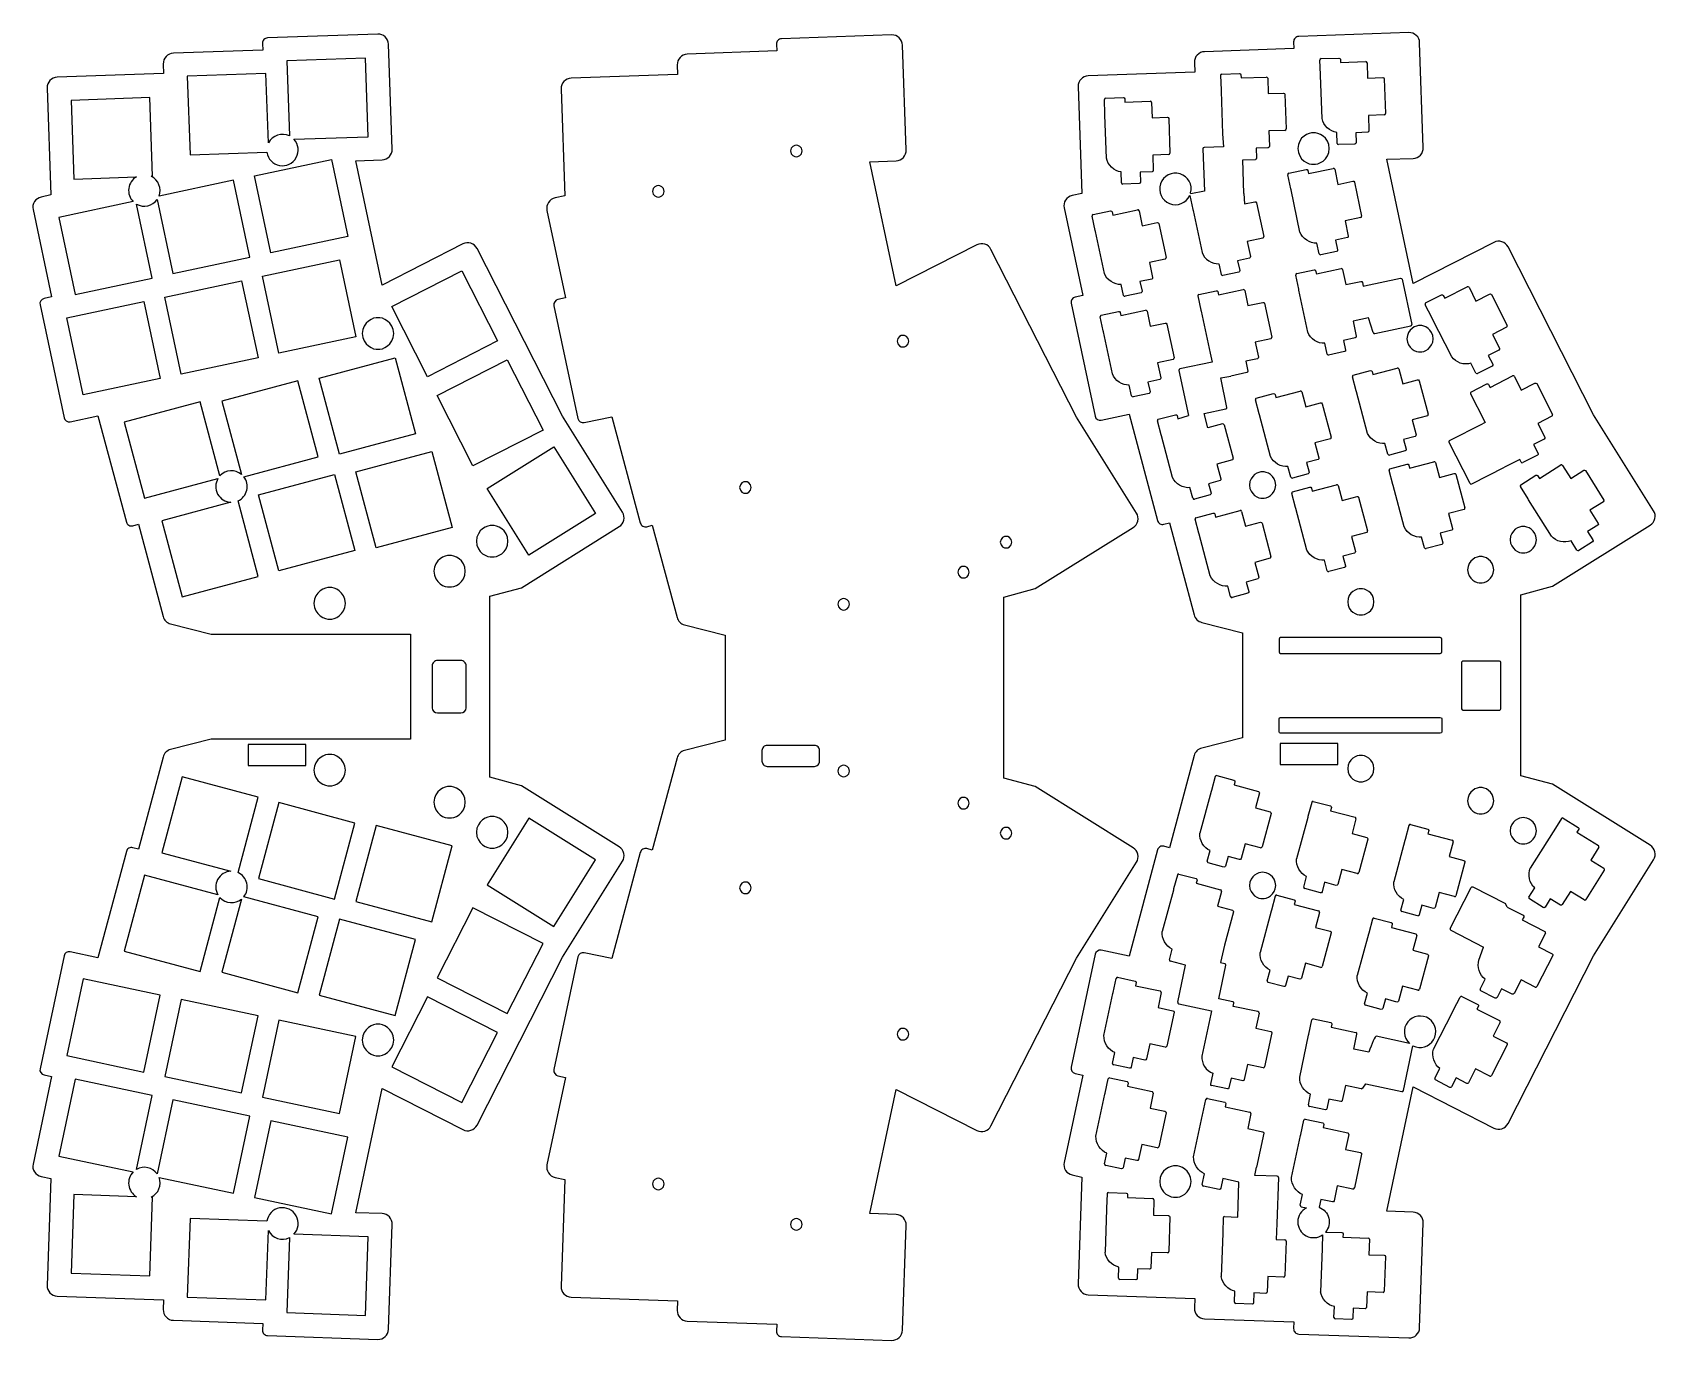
# Model space of a CAD drawing. Extents: x 4 to 881, y 8 to 715.
import ezdxf

# ---------------------------------------------------------------- set-up
doc = ezdxf.new("R2010")
doc.units = 0
doc.layers.add('Layer_1', color=7, linetype='CONTINUOUS')

msp = doc.modelspace()

# ---------------------------------------------------------------- linework, layer by layer
at = {"layer": 'Layer_1', "color": 7}
for points in [[(190.947773, 713.833866), (131.456489, 711.755079)], [(468.641001, 713.343472), (409.149717, 711.264685)], [(748.074702, 714.650244), (688.583418, 712.571457)], [(128.722482, 708.822213), (128.849729, 705.18009), (80.548461, 703.493362)], [(198.790104, 651.706937), (196.811478, 708.364559)], [(406.41571, 708.331819), (406.542957, 704.689696), (358.241689, 703.002969)], [(476.483332, 651.216543), (474.504707, 707.874165)], [(685.849411, 709.638591), (685.976658, 705.996468), (637.67539, 704.30974)], [(755.917033, 652.523315), (753.938408, 709.180937)], [(75.080506, 697.631031), (75.259542, 692.50208), (17.783866, 690.495009)], [(145.703426, 656.942528), (185.79458, 658.343296), (184.310663, 700.837101), (141.816881, 699.353164)], [(141.816881, 699.353164), (143.233722, 658.780172)], [(352.773734, 697.140638), (352.95277, 692.011687), (295.477095, 690.004616)], [(632.207435, 698.447409), (632.386471, 693.318458), (574.910795, 691.311387)], [(701.196973, 668.178241), (700.385766, 691.408162), (700.365923, 691.974751), (700.09289, 699.793611)], [(700.747123, 700.55392), (710.350719, 700.889287)], [(711.111019, 700.235107), (711.172361, 698.478704), (724.798701, 698.954528)], [(725.558995, 698.300348), (725.848855, 689.99991), (734.092645, 690.287769)], [(12.315886, 684.631346), (14.33314, 626.864332), (9.078513, 625.747428)], [(131.879426, 654.969614), (130.569707, 692.476455), (88.075925, 690.992546), (89.559839, 648.49877), (131.058986, 649.947954)], [(290.009115, 684.140953), (292.026368, 626.373938)], [(569.442815, 685.447724), (571.460069, 627.68071)], [(646.380947, 691.441611), (646.65398, 683.622751), (646.673822, 683.056162), (647.48503, 659.826241)], [(647.035126, 692.20192), (656.638722, 692.537287)], [(657.399022, 691.883107), (657.460363, 690.126704), (671.086701, 690.602528)], [(671.846995, 689.948348), (672.136855, 681.64791), (680.380648, 681.935769)], [(734.852948, 689.633589), (735.506858, 670.908005)], [(68.572718, 636.959409), (69.289027, 636.984354), (67.80511, 679.478131), (25.311327, 677.994194)], [(25.311327, 677.994194), (26.795242, 635.500397), (60.610365, 636.681249)], [(584.700978, 646.794241), (583.88977, 670.024162), (583.869984, 670.590751), (583.596946, 678.409611)], [(584.251128, 679.16992), (593.854722, 679.505287)], [(594.615022, 678.851107), (594.676363, 677.094704), (608.302704, 677.570528)], [(609.062998, 676.916348), (609.352858, 668.61591), (617.596651, 668.903769)], [(681.140951, 681.281589), (681.794861, 662.556005)], [(618.356954, 668.249589), (619.010864, 649.524005)], [(734.852679, 670.147696), (726.240609, 669.846969), (726.531457, 661.518184)], [(647.484979, 659.826241), (647.907364, 652.948342), (637.503945, 652.592055)], [(681.140682, 661.795696), (672.528609, 661.494969), (672.819457, 653.166184)], [(709.352008, 654.763337), (709.144257, 660.712465)], [(725.877278, 660.757876), (719.389894, 660.531387), (719.576867, 655.177167)], [(636.849765, 651.831746), (637.638126, 628.973243), (630.291759, 627.513469), (630.214203, 628.000546)], [(672.165278, 652.405876), (665.677894, 652.179387), (665.864867, 646.825167)], [(718.894358, 654.415838), (710.112308, 654.109157)], [(236.977883, 600.440669), (193.35079, 578.211477), (179.081079, 645.345198), (193.322052, 645.84248)], [(514.671111, 599.950276), (471.044018, 577.721083), (456.774307, 644.854805), (471.015281, 645.352087)], [(618.356684, 648.763696), (609.744611, 648.462969), (610.03546, 640.134198)], [(658.96524, 627.700706), (658.34922, 645.821334), (665.21069, 646.06483)], [(683.214769, 638.652813), (692.61423, 640.650728)], [(693.476578, 640.138507), (693.841978, 638.419436), (707.178674, 641.254252)], [(708.041021, 640.742031), (709.767836, 632.618022), (717.836397, 634.333039)], [(794.104812, 601.257047), (750.477719, 579.027855), (736.208008, 646.161576), (750.448981, 646.658858)], [(71.811584, 624.422339), (80.322681, 584.380363), (121.913209, 593.220702), (113.072868, 634.81123), (72.786725, 626.248145)], [(592.856011, 633.379351), (592.64826, 639.328479)], [(602.398361, 633.031852), (593.616311, 632.725172)], [(609.381281, 639.37389), (602.893896, 639.147345), (603.08087, 633.793124)], [(689.279769, 606.847124), (684.447049, 629.583279), (684.329185, 630.13782), (682.702563, 637.790457)], [(718.698745, 633.820819), (722.59439, 615.493276)], [(58.852718, 623.286496), (18.66237, 614.743659), (27.502709, 573.153131), (69.093238, 581.99347), (60.600705, 621.947701)], [(292.026368, 626.373938), (286.771742, 625.257034)], [(571.460069, 627.68071), (566.205443, 626.563806)], [(629.734765, 626.63648), (629.779723, 626.65037), (631.406344, 618.997725), (631.524209, 618.443184), (636.356928, 595.707029)], [(658.965243, 627.700711), (659.343838, 622.058519), (664.913563, 623.192882)], [(665.77591, 622.680661), (669.671555, 604.353118)], [(4.711821, 619.023189), (14.760341, 571.748746), (10.666447, 570.878561)], [(282.40505, 618.532795), (292.453569, 571.258352), (288.359675, 570.388167)], [(561.838751, 619.839567), (571.88727, 572.565124), (567.793376, 571.694939)], [(583.575836, 584.425077), (578.743117, 607.161231), (578.625244, 607.715773), (576.998622, 615.368409)], [(577.510837, 616.230765), (586.910297, 618.22868)], [(587.772645, 617.71646), (588.138045, 615.997389), (601.47474, 618.832205)], [(602.337087, 618.319984), (604.063902, 610.195975), (612.132463, 611.910992)], [(722.082172, 614.63092), (713.653157, 612.839282), (715.385866, 604.687521)], [(612.99481, 611.398772), (616.890455, 593.071228)], [(323.220844, 455.430118), (290.755108, 507.274784), (244.604463, 597.960609)], [(600.914072, 454.939724), (568.448337, 506.78439), (522.297692, 597.470216)], [(669.159337, 603.490762), (660.730326, 601.699124), (662.463031, 593.547364)], [(699.640379, 595.052107), (698.40273, 600.874781)], [(709.098103, 596.366901), (700.502726, 594.539915)], [(714.873648, 603.825194), (708.524161, 602.475562), (709.638046, 597.235153)], [(880.347773, 456.246496), (847.882037, 508.091162), (801.731392, 598.776987)], [(616.378238, 592.208872), (607.949223, 590.417235), (609.681932, 582.265474)], [(645.479889, 589.734686), (646.717538, 583.912012)], [(661.950814, 592.685036), (655.601329, 591.335405), (656.715214, 586.094995)], [(609.169714, 581.403146), (602.820227, 580.053515), (603.934112, 574.813106)], [(656.175271, 585.226743), (647.579894, 583.399757)], [(693.560083, 552.677049), (688.727364, 575.4132), (688.6095, 575.967742), (686.982878, 583.620378)], [(687.495084, 584.482734), (696.894545, 586.480649)], [(697.756893, 585.968428), (698.122293, 584.249357), (711.458989, 587.084173)], [(712.321336, 586.571953), (714.048151, 578.447943), (722.116712, 580.162961)], [(722.979062, 579.650751), (723.397768, 577.593213), (724.187571, 577.740274)], [(724.187568, 577.740274), (743.596478, 581.865761)], [(744.458825, 581.35354), (749.645158, 556.953763)], [(593.936444, 572.63006), (592.698796, 578.452734)], [(603.394169, 573.944854), (594.798792, 572.117868)], [(634.11673, 572.281795), (635.743352, 564.629162), (635.861217, 564.07462), (640.693936, 541.338466)], [(634.628945, 573.144151), (644.028406, 575.142066)], [(644.890754, 574.629846), (645.256154, 572.910775), (658.59285, 575.745591)], [(659.455197, 575.23337), (661.182009, 567.109363), (669.25057, 568.824381)], [(757.178235, 568.5177), (765.740316, 572.880274)], [(766.70585, 572.608715), (767.503729, 571.042803), (779.652303, 577.232787)], [(780.617812, 576.961228), (784.388458, 569.560963), (791.738212, 573.305839)], [(792.703749, 573.034252), (801.210152, 556.339467)], [(8.483105, 567.516543), (21.448932, 506.517063)], [(286.176334, 567.02615), (299.14216, 506.02667)], [(565.610034, 568.332921), (578.575861, 507.333441)], [(581.847845, 561.947304), (591.247304, 563.945219)], [(592.109651, 563.432998), (592.475051, 561.713927), (605.811747, 564.548743)], [(606.674095, 564.036523), (608.40091, 555.912513), (616.469471, 557.62753)], [(670.112918, 568.31216), (674.008563, 549.984617)], [(771.268493, 539.365467), (760.715892, 560.076126), (760.458506, 560.58126), (756.906659, 567.552163)], [(587.912844, 530.141615), (583.080125, 552.87777), (582.962251, 553.432311), (581.33563, 561.084948)], [(617.331818, 557.11531), (621.227463, 538.787767)], [(726.362487, 560.460844), (717.933472, 558.669206), (719.666181, 550.517445)], [(728.86087, 552.477971), (726.362484, 560.460838)], [(729.724031, 551.965921), (749.13294, 556.091408)], [(800.938593, 555.37393), (793.260502, 551.461751), (797.043988, 544.036226)], [(673.496345, 549.122261), (665.067331, 547.330623), (666.800039, 539.178863)], [(703.920694, 540.882031), (702.683045, 546.704705)], [(719.153963, 549.655118), (712.804476, 548.305486), (713.918361, 543.065077)], [(620.715246, 537.925411), (612.286231, 536.133773), (614.01894, 527.982012)], [(640.693942, 541.338463), (641.749028, 536.571748), (624.351351, 532.867836)], [(666.287821, 538.316535), (659.938337, 536.966904), (661.05222, 531.726494)], [(713.378418, 542.196825), (704.783041, 540.369839)], [(784.328845, 530.653921), (781.626351, 535.957855)], [(796.772429, 543.070689), (790.98859, 540.123678), (793.420829, 535.350135)], [(118.611584, 474.578717), (158.837803, 485.3574), (147.8329, 526.428261), (106.762037, 515.423358), (117.365698, 475.849962)], [(613.506722, 527.119685), (607.157235, 525.770053), (608.27112, 520.529644)], [(623.839133, 532.00548), (629.025466, 507.6057)], [(649.808943, 512.081323), (646.445631, 528.028787), (651.916902, 529.031256)], [(660.512279, 530.858242), (651.916902, 529.031256)], [(725.790634, 498.039256), (719.77462, 520.491319), (719.627899, 521.038916), (717.602995, 528.595968)], [(718.069368, 529.483949), (727.351381, 531.971039)], [(728.239357, 531.504655), (728.694224, 529.807071), (741.86428, 533.335978)], [(742.752252, 532.869593), (744.901877, 524.847093), (752.869624, 526.982034)], [(753.757597, 526.51565), (758.607092, 508.417089)], [(793.124014, 534.371729), (785.294382, 530.382334)], [(791.197191, 524.476434), (791.995059, 522.910519), (804.143639, 529.100507)], [(805.109148, 528.828948), (808.879793, 521.42868), (816.229548, 525.173559)], [(598.273452, 518.346598), (597.035803, 524.169272)], [(607.731177, 519.661392), (599.1358, 517.834406)], [(665.628423, 517.039855), (674.910437, 519.526945)], [(675.798412, 519.06056), (676.253279, 517.362976), (689.423338, 520.891883)], [(690.31131, 520.425499), (692.460935, 512.402998), (700.428682, 514.53794)], [(781.397991, 519.41988), (784.949859, 512.448976), (785.207245, 511.943842)], [(781.669579, 520.385417), (790.231654, 524.747993)], [(817.195085, 524.901971), (825.701488, 508.207184)], [(105.693253, 475.056071), (94.974094, 515.060033), (53.903231, 504.055128)], [(647.477504, 503.142664), (639.509757, 501.007723), (637.447184, 508.70446), (649.296723, 511.218969)], [(673.349689, 485.595162), (667.333675, 508.047225), (667.186954, 508.594822), (665.16205, 516.151874)], [(701.316655, 514.071556), (706.16615, 495.972998)], [(785.207237, 511.943839), (789.266361, 503.94045), (787.821528, 503.157889)], [(24.810976, 504.333709), (39.77068, 507.513498), (55.154687, 450.099595)], [(53.903231, 504.055128), (64.908136, 462.984267), (104.631109, 473.628005)], [(302.504204, 503.843315), (317.463908, 507.023104), (332.847916, 449.609202)], [(581.937905, 505.150087), (596.897609, 508.329876), (612.281616, 450.915973)], [(620.398511, 474.199886), (614.382497, 496.651952), (614.235776, 497.199549), (612.210872, 504.756598)], [(612.677245, 505.644579), (621.959258, 508.131669)], [(622.847234, 507.665285), (623.302101, 505.9677)], [(623.302104, 505.967698), (629.025466, 507.605698)], [(648.365477, 502.67628), (653.214971, 484.577722)], [(758.14071, 507.529108), (749.817014, 505.298781), (751.973975, 497.2489)], [(770.14169, 494.149555), (787.821514, 503.157886)], [(825.429929, 507.241647), (817.751837, 503.329467), (821.535324, 495.903946)], [(705.699768, 495.085017), (697.376072, 492.854689), (699.533033, 484.804806)], [(736.754346, 486.802664), (735.21366, 492.552573)], [(751.507594, 496.360947), (745.237443, 494.680853), (746.624061, 489.505924)], [(781.194861, 470.957987), (769.870131, 493.184018)], [(821.263765, 494.938409), (815.479926, 491.991398), (817.912165, 487.217854)], [(652.74859, 483.689741), (644.424894, 481.459414), (646.581855, 473.40953)], [(699.066652, 483.916853), (692.796501, 482.236758), (694.183119, 477.061829)], [(746.130297, 488.610601), (737.642319, 486.33628)], [(748.025181, 480.906232), (748.480048, 479.208648), (761.650106, 482.737555)], [(808.820181, 482.52164), (808.120176, 483.893722), (799.840225, 479.694739)], [(817.615349, 486.239448), (809.785718, 482.250053)], [(684.313404, 474.358569), (682.772717, 480.108478)], [(693.689355, 476.166506), (685.201377, 473.892185)], [(745.576458, 447.440831), (739.560444, 469.892897), (739.413723, 470.440494), (737.388819, 477.997546)], [(737.855192, 478.885527), (747.137205, 481.372617)], [(762.538079, 482.271171), (764.687704, 474.24867), (772.655451, 476.383612)], [(773.543424, 475.917228), (778.392927, 457.818667)], [(782.160398, 470.686399), (799.840225, 479.694733)], [(808.559365, 470.302277), (816.708631, 475.394519)], [(817.694152, 475.208113), (818.625475, 473.717684), (830.188307, 480.942969)], [(831.173856, 480.756563), (835.575097, 473.713092), (842.570493, 478.084314)], [(843.556014, 477.897936), (853.485111, 462.008047)], [(631.362226, 462.963294), (629.821539, 468.713203)], [(646.115474, 472.521577), (639.845323, 470.841483), (641.23194, 465.666554)], [(693.02213, 434.996736), (687.006116, 457.448803), (686.859395, 457.996399), (684.834491, 465.553451)], [(685.300864, 466.441432), (694.582877, 468.928522)], [(695.470853, 468.462138), (695.92572, 466.764554), (709.095779, 470.293461)], [(709.983751, 469.827077), (712.133376, 461.804576), (720.101123, 463.939517)], [(825.13677, 442.489045), (812.819271, 462.201171), (812.518855, 462.681927), (808.372959, 469.316755)], [(111.546513, 460.800354), (74.315871, 450.824519), (85.320774, 409.753658), (126.391637, 420.758561), (115.461451, 461.550577)], [(640.738176, 464.771231), (632.250198, 462.49691)], [(643.256683, 454.487335), (643.71155, 452.789751), (656.881608, 456.318658)], [(720.989096, 463.473133), (725.838591, 445.374573)], [(777.926543, 456.930686), (769.602841, 454.700358), (771.759802, 446.650475)], [(853.298734, 461.022497), (845.990819, 456.456025), (850.407083, 449.388516)], [(58.626513, 448.095189), (61.625948, 448.898922), (74.97864, 399.065995)], [(321.418009, 274.578874), (268.587607, 307.591787), (251.579733, 312.149032), (251.579733, 361.096228), (251.579733, 410.043424), (268.587607, 414.60067), (321.419256, 447.613554)], [(336.319741, 447.604795), (339.319176, 448.408528), (352.671868, 398.575602)], [(615.753442, 448.911567), (618.752877, 449.7153), (632.105569, 399.882373)], [(640.80796, 421.021936), (634.791946, 443.473999), (634.645225, 444.021596), (632.620321, 451.578648)], [(633.086694, 452.466629), (642.368707, 454.953719)], [(657.769581, 455.852273), (659.919206, 447.829773), (667.88695, 449.964714)], [(668.774923, 449.49833), (673.624417, 431.399769)], [(878.544938, 275.395252), (825.714536, 308.408165), (808.706662, 312.96541), (808.706662, 361.912606), (808.706662, 410.859802), (825.714536, 415.417048), (878.546186, 448.429932)], [(850.220705, 448.402995), (844.715752, 444.963095), (847.554778, 440.419697)], [(599.111237, 274.08848), (546.280835, 307.101393), (529.272961, 311.658639), (529.272961, 360.605835), (529.272961, 409.553031), (546.280835, 414.110276), (599.112485, 447.123161)], [(725.372209, 444.486591), (717.048513, 442.256264), (719.205474, 434.20638)], [(756.540173, 436.204239), (754.999486, 441.954147)], [(771.293421, 445.762522), (765.02327, 444.082428), (766.409888, 438.907499)], [(838.906685, 434.948916), (835.752206, 439.997136)], [(847.344334, 439.419152), (839.892234, 434.762538)], [(673.158036, 430.511788), (664.83434, 428.281464), (666.991301, 420.23158)], [(718.739093, 433.318428), (712.468942, 431.638333), (713.85556, 426.463407)], [(765.916123, 438.012176), (757.428146, 435.737854)], [(703.985845, 423.760147), (702.445158, 429.510053)], [(713.361796, 425.568084), (704.873818, 423.293763)], [(651.771675, 409.785344), (650.230988, 415.535253)], [(666.52492, 419.343627), (660.254771, 417.663533), (661.641386, 412.488604)], [(661.147622, 411.593281), (652.659647, 409.31896)], [(79.055804, 395.039409), (101.034329, 389.442685), (208.750864, 389.442685), (208.750864, 361.096228), (208.750864, 332.749772), (101.034329, 332.749772), (79.055762, 327.153107)], [(636.182734, 395.855787), (658.161258, 390.259063), (658.161258, 361.912606), (658.161258, 333.56615), (636.182691, 327.969485)], [(356.749033, 394.549016), (378.727557, 388.952291), (378.727557, 360.605835), (378.727557, 332.259378), (356.74899, 326.662713)], [(678.031279, 386.924352), (678.031279, 379.922778)], [(765.111591, 387.633014), (678.82498, 387.633014)], [(765.905292, 379.922778), (765.905292, 386.839313)], [(678.82498, 379.129077), (765.111591, 379.129077)], [(220.401159, 372.432487), (220.401258, 361.096228)], [(235.887111, 375.267132), (223.235904, 375.267131)], [(238.721757, 349.75997), (238.721834, 361.096228), (238.721834, 372.432485)], [(776.616851, 374.137833), (776.616851, 349.192952)], [(797.139686, 374.874841), (777.297166, 374.874841)], [(797.876694, 349.249645), (797.876694, 374.194526)], [(220.401258, 361.096228), (220.401258, 349.759971)], [(223.235804, 346.925324), (235.887188, 346.925326)], [(678.031279, 336.836165), (678.031279, 343.7527)], [(678.82498, 344.546401), (765.111591, 344.546401)], [(765.905292, 343.7527), (765.910962, 336.830467)], [(777.353859, 348.512637), (797.196379, 348.512637)], [(765.117261, 336.036767), (678.824952, 336.042464)], [(398.565726, 326.590087), (398.565726, 320.920795)], [(426.912182, 329.424732), (401.400371, 329.424732)], [(429.746828, 320.920795), (429.746828, 326.590087)], [(74.978734, 323.126433), (61.625948, 273.293535), (58.626405, 274.097259)], [(352.671962, 322.636039), (339.319176, 272.803141), (336.319634, 273.606866)], [(401.400371, 318.08615), (426.912182, 318.08615)], [(632.105663, 323.942811), (618.752877, 274.109913), (615.753334, 274.913637)], [(115.461442, 260.641772), (126.391637, 301.433896), (85.320774, 312.438798), (74.315871, 271.367938)], [(643.448137, 312.554109), (641.423234, 304.997057), (641.276512, 304.44946), (635.260499, 281.997397)], [(644.296022, 313.089914), (653.578038, 310.602824)], [(654.113854, 309.754925), (653.658985, 308.05734), (666.829037, 304.528433)], [(667.364854, 303.680534), (665.215228, 295.658033), (673.182978, 293.523092)], [(695.633961, 298.607652), (693.609058, 291.0506), (693.462336, 290.503003), (687.446323, 268.05094)], [(696.481846, 299.143457), (705.763862, 296.656367)], [(673.718794, 292.675192), (668.869299, 274.576635)], [(706.299678, 295.808468), (705.844809, 294.110884), (719.014864, 290.581977)], [(719.55068, 289.734077), (717.401055, 281.71158), (725.368805, 279.576638)], [(830.512704, 289.869092), (826.366836, 283.234294), (826.066392, 282.75351), (813.748921, 263.041384)], [(831.480225, 290.133592), (839.629491, 285.041381)], [(748.159943, 286.163561), (746.135039, 278.606509), (745.988318, 278.058912), (739.972304, 255.606846)], [(749.007828, 286.699365), (758.289844, 284.212276)], [(758.82566, 283.364376), (758.37079, 281.666792), (771.540846, 278.137885)], [(839.893992, 284.073888), (838.962669, 282.58346), (850.525486, 275.358175)], [(55.154639, 272.09289), (39.77068, 214.678959), (24.81099, 217.85874)], [(612.281568, 272.909268), (596.897609, 215.495337), (581.937919, 218.675117)], [(639.137044, 266.784364), (640.67773, 272.534272)], [(668.021414, 274.04083), (659.697721, 276.271157), (657.54076, 268.221274)], [(725.904621, 278.728739), (721.055126, 260.630178)], [(772.076662, 277.289986), (769.927037, 269.267485), (777.894795, 267.132543)], [(850.789987, 274.390682), (846.388746, 267.347211), (853.384141, 262.976017)], [(74.315871, 271.367938), (111.546604, 261.391992)], [(244.604497, 124.231819), (290.755108, 214.917673), (323.219965, 266.762222)], [(332.847867, 271.602496), (317.463908, 214.188565), (302.504218, 217.368346)], [(522.297726, 123.741425), (568.448337, 214.427279), (600.913193, 266.271829)], [(648.160838, 263.662115), (639.67286, 265.936465)], [(656.692875, 267.685441), (650.422723, 269.365535), (649.036106, 264.190606)], [(778.430599, 266.284644), (773.581116, 248.186083)], [(801.731426, 125.048197), (847.882037, 215.734051), (880.346894, 267.5786)], [(104.631111, 248.56448), (64.908136, 259.208189), (53.903231, 218.137329), (94.974094, 207.132423), (105.693146, 247.136468)], [(623.037419, 259.355693), (621.012515, 251.798641), (620.865794, 251.251044), (614.84978, 228.798958)], [(623.885304, 259.891498), (633.16732, 257.40438)], [(633.703136, 256.556509), (633.248266, 254.858924), (646.418322, 251.330017)], [(691.322868, 252.837907), (692.863554, 258.587816)], [(708.878699, 253.738984), (702.608547, 255.419079), (701.221929, 250.24415)], [(720.207241, 260.094373), (711.883545, 262.324701), (709.726584, 254.274817)], [(853.648614, 262.008524), (843.719545, 246.118635)], [(117.365757, 246.342402), (106.762037, 206.769098), (147.8329, 195.764196), (158.837803, 236.835057), (118.611451, 247.613675)], [(646.954138, 250.482118), (644.804512, 242.459617), (652.772262, 240.324647)], [(675.933174, 247.952537), (673.90827, 240.395485), (673.761549, 239.847888), (667.745535, 217.395811)], [(676.781059, 248.488342), (686.063075, 246.001252)], [(700.346662, 249.715658), (691.858684, 251.990008)], [(743.848849, 240.393813), (745.389536, 246.143721)], [(772.733222, 247.650279), (764.409526, 249.880606), (762.252565, 241.830723)], [(770.411322, 230.395581), (781.736051, 252.621624)], [(782.676814, 252.969463), (800.35664, 243.961129)], [(813.008228, 247.359699), (816.162707, 252.40792)], [(820.724871, 241.735592), (813.272729, 246.392206)], [(830.060408, 243.088597), (824.555441, 246.528468), (821.716401, 241.985069)], [(842.75208, 245.854134), (835.444165, 250.420606), (831.0279, 243.353098)], [(653.308078, 239.476776), (648.458583, 221.378213)], [(686.598891, 245.153353), (686.144021, 243.455769), (699.314077, 239.926861)], [(699.849893, 239.078962), (697.700268, 231.056461), (705.668017, 228.921511)], [(752.872643, 237.271564), (744.384665, 239.545913)], [(761.40468, 241.29489), (755.134529, 242.974984), (753.747911, 237.800055)], [(801.310297, 241.934635), (800.356649, 243.961126)], [(801.3103, 241.934641), (809.872401, 237.572036)], [(706.203833, 228.073626), (701.354339, 209.975068)], [(728.459158, 235.565135), (726.434254, 228.008095), (726.287533, 227.460484), (720.271519, 205.008412)], [(729.307043, 236.10094), (738.589056, 233.61385)], [(739.124872, 232.765951), (738.670003, 231.068361), (751.840058, 227.539454)], [(770.759144, 229.454821), (788.438968, 220.446505)], [(810.220212, 236.631274), (809.422345, 235.065331), (821.570899, 228.87534)], [(618.726325, 213.585928), (620.267012, 219.335845)], [(648.458583, 221.37821), (646.36431, 211.988996), (648.645993, 211.459158)], [(752.375874, 226.691569), (750.226249, 218.66906), (758.193999, 216.534112)], [(786.007726, 213.400125), (788.438968, 220.446505)], [(821.91871, 227.934581), (818.148093, 220.534316), (825.497847, 216.789432)], [(21.448945, 215.675504), (8.483101, 154.675953)], [(299.142173, 215.18511), (286.176329, 154.185559)], [(578.575874, 216.491882), (565.61003, 155.492331)], [(623.231254, 190.605583), (627.358691, 210.587766), (619.262141, 212.738043)], [(653.020396, 190.898796), (645.365662, 192.520894), (649.225454, 210.64047)], [(700.506454, 209.439252), (692.182757, 211.66958), (690.025796, 203.619691)], [(758.729815, 215.686227), (753.88032, 197.587667)], [(825.845658, 215.848675), (817.339226, 199.153879)], [(583.377042, 172.533903), (588.209761, 195.27006), (588.327634, 195.824602), (589.954256, 203.477258)], [(590.772937, 204.056717), (600.172396, 202.058799)], [(671.62208, 202.18278), (673.162767, 207.9327)], [(689.177911, 203.083875), (682.90776, 204.763955), (681.521142, 199.589026)], [(786.636587, 197.713553), (789.339081, 203.017499)], [(816.398493, 198.806057), (808.720401, 202.718239), (804.936886, 195.292715)], [(600.751851, 201.240119), (600.386451, 199.521043), (613.723147, 196.686241)], [(614.302605, 195.867561), (612.575793, 187.743543), (620.644354, 186.028517)], [(680.645874, 199.060549), (672.157896, 201.334895)], [(724.148065, 189.795379), (725.688751, 195.545299)], [(753.032435, 197.051851), (744.708739, 199.282178), (742.551778, 191.232289)], [(761.459686, 165.211152), (772.012287, 185.921793), (772.269673, 186.426933), (775.821512, 193.397831)], [(776.762269, 193.745653), (785.324373, 189.383054)], [(794.814058, 192.783396), (786.984426, 196.772794)], [(803.996124, 194.944895), (798.212316, 197.891901), (795.780077, 193.118349)], [(621.223812, 185.209838), (617.328167, 166.882277)], [(623.810713, 189.786906), (641.4721, 186.010625), (641.05776, 184.110055)], [(666.571144, 185.526241), (653.234451, 188.361043), (653.599851, 190.080119)], [(667.150603, 184.707561), (665.42379, 176.583543), (673.492351, 174.868517)], [(733.171856, 186.673147), (724.683881, 188.947494)], [(741.703893, 190.696473), (735.433741, 192.376553), (734.047123, 187.201624)], [(785.672184, 188.442295), (784.874316, 186.876369), (797.02287, 180.686367)], [(641.05776, 184.11006), (636.225041, 161.373903)], [(689.145038, 150.069903), (693.977757, 172.80606), (694.095622, 173.360602), (695.722243, 181.013258)], [(696.540934, 181.592717), (705.940393, 179.594799)], [(706.519848, 178.776119), (706.154448, 177.057043), (719.491144, 174.222241)], [(797.370681, 179.745608), (793.600064, 172.345343), (800.949818, 168.600458)], [(616.509488, 166.302819), (608.080473, 168.094463), (606.347768, 159.942719)], [(674.071809, 174.049838), (670.176164, 155.722277)], [(726.412351, 163.564517), (718.34379, 165.279543), (720.070603, 173.403561)], [(748.449159, 168.372921), (730.377241, 172.214578)], [(745.179265, 142.870612), (750.342866, 167.06696)], [(801.297629, 167.659699), (792.791198, 150.964903)], [(588.044476, 157.544603), (589.282125, 163.367274)], [(605.529085, 159.363261), (599.179598, 160.712887), (598.065715, 155.47248)], [(10.666434, 151.314024), (14.760341, 150.443711), (4.711822, 103.169143)], [(288.359663, 150.82363), (292.453569, 149.953317), (282.40505, 102.678749)], [(567.793363, 152.130402), (571.88727, 151.260089), (561.838751, 103.985521)], [(579.057043, 118.173906), (583.889762, 140.910063), (584.007635, 141.464605), (585.634257, 149.117258)], [(586.452939, 149.696717), (595.852396, 147.698799)], [(597.219307, 154.898918), (588.623934, 156.725921)], [(642.130123, 152.207274), (640.892475, 146.384603)], [(658.377085, 148.203261), (652.027598, 149.552887), (650.913715, 144.312483)], [(669.357485, 155.142819), (660.928473, 156.934463), (659.195768, 148.782719)], [(762.088564, 149.524577), (764.791058, 154.828522)], [(779.448095, 146.755919), (773.664284, 149.702924), (771.232037, 144.929375)], [(791.850464, 150.617081), (784.172373, 154.529263), (780.388858, 147.103739)], [(60.600844, 100.244764), (69.093238, 140.198987), (27.502709, 149.039325), (18.66237, 107.448797)], [(193.322072, 76.350402), (179.081079, 76.847258), (193.35079, 143.98098), (236.978019, 121.751796)], [(471.0153, 75.860008), (456.774307, 76.356865), (471.044018, 143.490586), (514.671248, 121.261402)], [(596.431851, 146.880119), (596.066451, 145.161045), (609.403147, 142.326244)], [(609.982605, 141.507564), (608.255793, 133.383546), (616.324354, 131.66852)], [(650.067307, 143.738921), (641.471933, 145.565923)], [(693.812472, 135.080606), (695.050121, 140.903277)], [(722.277485, 143.838822), (713.84847, 145.630466), (712.115765, 137.478722)], [(724.951684, 146.416652), (744.360593, 142.291165)], [(750.449001, 77.16678), (736.208008, 77.663636), (750.477719, 144.797357), (794.104948, 122.568174)], [(770.26602, 144.594422), (762.436386, 148.583818)], [(72.786702, 95.944323), (113.072868, 87.381227), (121.913209, 128.971755), (80.322681, 137.812093), (71.811519, 97.770226)], [(631.833041, 107.085906), (636.66576, 129.822063), (636.783625, 130.376605), (638.410246, 138.029261)], [(639.228937, 138.608719), (648.628396, 136.610802)], [(649.207851, 135.792122), (648.842451, 134.073045), (662.179144, 131.238244)], [(702.987304, 132.434921), (694.39193, 134.261923)], [(711.297082, 136.899264), (704.947595, 138.248889), (703.833712, 133.008483)], [(616.903812, 130.849841), (613.008167, 112.52228)], [(662.758603, 130.419564), (661.03179, 122.295546), (669.100351, 120.58052)], [(684.753038, 95.853906), (689.585757, 118.590063), (689.703622, 119.144605), (691.330243, 126.797261)], [(692.148934, 127.376719), (701.548393, 125.378802)], [(702.127848, 124.560122), (701.762448, 122.841045), (715.099144, 120.006244)], [(669.679809, 119.761841), (665.784164, 101.43428)], [(715.678603, 119.187564), (713.95179, 111.063546), (722.020351, 109.34852)], [(18.66237, 107.448797), (58.852723, 98.906074)], [(583.724476, 103.184606), (584.962125, 109.007277)], [(601.209085, 105.003264), (594.859598, 106.352889), (593.745715, 101.112483)], [(612.189488, 111.942822), (603.760473, 113.734466), (602.027768, 105.582722)], [(722.599809, 108.529841), (718.704164, 90.20228)], [(566.205452, 97.261299), (571.460069, 96.144503), (569.442802, 38.377545)], [(592.899307, 100.538921), (584.303935, 102.365923)], [(636.500475, 92.096606), (637.738123, 97.919277)], [(676.934714, 96.578314), (664.958452, 96.970476), (665.784164, 101.434272)], [(9.078523, 96.444921), (14.33314, 95.328125), (12.315873, 37.561167)], [(286.771751, 95.954528), (292.026368, 94.837731), (290.009101, 37.070773)], [(585.758785, 87.823236), (595.362379, 87.487869)], [(645.675307, 89.450921), (637.079933, 91.277923)], [(647.635598, 95.264889), (646.521715, 90.024483)], [(648.542815, 74.720083), (655.621149, 74.46865), (656.290913, 93.419889), (647.635598, 95.265)], [(677.647531, 95.872697), (676.776969, 70.943003)], [(717.885485, 89.622822), (709.45647, 91.414466), (707.723765, 83.262722)], [(60.610482, 85.511126), (26.795242, 86.692059), (25.311327, 44.198263), (67.80511, 42.714354), (69.289027, 85.208145), (68.572777, 85.23309)], [(585.053163, 87.110419), (584.780124, 79.291562), (584.760338, 78.724979), (583.949131, 55.495035)], [(596.075196, 86.782249), (596.013854, 85.025837), (609.640194, 84.549997)], [(610.353017, 83.844374), (610.063157, 75.543917), (618.306951, 75.25603)], [(689.420472, 80.864606), (690.658121, 86.687277)], [(689.999111, 80.046096), (692.779175, 79.45308)], [(706.905082, 82.683264), (700.555601, 84.032901), (699.705765, 79.776235)], [(131.05908, 72.245835), (89.559839, 73.693687), (88.075925, 31.19991)], [(196.811521, 13.826622), (198.790033, 70.486257)], [(619.019768, 74.55043), (618.365857, 55.824817)], [(647.837161, 74.006433), (647.564128, 66.187573), (647.544285, 65.620984), (646.733078, 42.391035)], [(676.776969, 70.943003), (676.42268, 62.315929), (681.090951, 62.152087)], [(753.93845, 14.643), (755.916962, 71.302635)], [(88.075925, 31.19991), (130.569707, 29.716002), (131.879455, 67.222247)], [(143.2336, 63.413079), (141.816881, 22.839293), (184.310663, 21.355356), (185.79458, 63.849161), (145.703506, 65.249164)], [(474.504749, 13.336228), (476.483261, 69.995863)], [(681.803765, 61.44643), (681.149854, 42.720817)], [(701.5216, 64.92111), (701.276119, 57.907573), (701.256277, 57.340984), (700.445069, 34.111035)], [(703.121757, 66.395126), (711.937534, 66.064266)], [(712.571193, 65.398238), (712.509851, 63.641835), (726.136191, 63.166011)], [(726.849014, 62.460383), (726.559155, 54.159917), (734.802945, 53.87203)], [(617.660235, 55.112017), (609.048162, 55.412745), (608.757313, 47.083961)], [(735.515762, 53.16643), (734.861852, 34.440817)], [(591.148519, 41.543957), (591.356271, 47.493085)], [(608.051693, 46.371161), (601.564309, 46.597649), (601.377335, 41.243428)], [(600.643383, 40.531649), (591.861334, 40.838329)], [(680.444232, 42.008017), (671.832159, 42.308745), (671.54131, 33.979961)], [(17.783861, 31.696228), (75.259531, 29.690376), (75.080466, 24.562786)], [(295.477089, 31.205835), (352.952759, 29.199983), (352.773694, 24.072392)], [(574.91079, 32.512606), (632.38646, 30.506754), (632.207395, 25.379164)], [(653.932519, 28.439957), (654.140271, 34.389085)], [(663.42738, 27.427649), (654.645334, 27.734329)], [(670.83569, 33.267161), (664.348306, 33.493649), (664.161333, 28.139428)], [(734.156229, 33.728017), (725.544159, 34.028745), (725.25331, 25.699961)], [(80.548529, 18.699378), (128.84972, 17.012367), (128.722501, 13.369252)], [(358.241757, 18.208984), (406.542949, 16.521973), (406.41573, 12.878858)], [(637.675458, 19.515756), (685.976649, 17.828745), (685.849431, 14.18563)], [(707.644517, 20.159957), (707.852268, 26.109085)], [(717.13938, 19.147649), (708.357331, 19.454329)], [(724.54769, 24.987161), (718.060306, 25.213649), (717.873333, 19.859428)], [(131.456497, 10.436386), (190.947787, 8.359923)], [(409.149726, 9.945992), (468.641015, 7.869529)], [(688.583426, 11.252764), (748.074716, 9.176301)]]:
    msp.add_lwpolyline(points, dxfattribs=at)
for points in [[(124.302311, 637.198123), (165.892839, 646.038468), (174.733177, 604.447934), (133.142649, 595.607593)], [(128.662946, 582.91861), (170.253473, 591.758952), (179.093815, 550.168424), (137.503284, 541.328083)], [(75.842974, 571.691381), (117.433502, 580.53172), (126.273844, 538.941192), (84.683316, 530.100853)], [(198.572553, 566.548373), (236.457867, 585.851905), (255.761402, 547.966587), (217.876085, 528.663056)], [(23.023005, 560.464149), (64.613534, 569.304488), (73.453873, 527.71396), (31.863345, 518.873621)], [(159.341318, 527.834786), (200.412181, 538.839692), (211.417087, 497.768828), (170.346223, 486.763923)], [(223.08804, 518.434019), (260.973354, 537.737553), (280.276889, 499.852236), (242.391572, 480.548704)], [(179.055147, 477.212176), (220.126008, 488.217081), (231.130913, 447.146218), (190.06005, 436.141315)], [(250.059138, 468.202578), (286.117875, 490.734578), (308.649886, 454.675842), (272.591138, 432.143841)], [(126.475866, 464.800748), (167.546727, 475.805653), (178.551632, 434.73479), (137.480769, 423.729887)], [(120.876849, 329.915126), (120.876849, 318.576543), (152.057951, 318.576543), (152.057951, 329.915126)], [(709.741327, 330.499032), (678.560224, 330.499032), (678.560224, 319.160449), (709.741327, 319.160449)], [(126.475866, 257.391709), (167.546727, 246.386803), (178.551632, 287.457667), (137.480769, 298.462569)], [(250.059138, 253.989879), (286.117875, 231.457878), (308.649886, 267.516615), (272.591138, 290.048615)], [(179.055147, 244.980281), (220.126008, 233.975375), (231.130913, 275.046239), (190.06005, 286.051141)], [(223.08804, 203.758438), (260.973354, 184.454904), (280.276889, 222.340221), (242.391572, 241.643752)], [(159.341318, 194.35767), (200.412181, 183.352765), (211.417087, 224.423629), (170.346223, 235.428534)], [(23.023005, 161.728308), (64.613534, 152.887969), (73.453873, 194.478497), (31.863345, 203.318836)], [(198.572553, 155.644084), (236.457867, 136.340552), (255.761402, 174.225869), (217.876085, 193.529401)], [(75.842974, 150.501076), (117.433502, 141.660737), (126.273844, 183.251265), (84.683316, 192.091603)], [(128.662946, 139.273846), (170.253473, 130.433505), (179.093815, 172.024033), (137.503284, 180.864374)], [(124.302311, 84.994333), (165.892839, 76.153989), (174.733177, 117.744523), (133.142649, 126.584864)]]:
    msp.add_lwpolyline(points, close=True, dxfattribs=at)
for points in [[(129.481907, 710.855028), (128.969151, 710.304977), (128.695968, 709.573725), (128.722482, 708.822213)], [(131.456489, 711.755079), (130.704966, 711.728849), (129.994662, 711.405079), (129.481907, 710.855028)], [(195.012539, 712.313821), (193.912842, 713.339551), (192.45067, 713.88634), (190.947773, 713.833866)], [(196.811478, 708.364559), (196.759347, 709.867468), (196.112235, 711.288091), (195.012539, 712.313821)], [(409.149717, 711.264685), (408.398195, 711.238455), (407.68789, 710.914686), (407.175135, 710.364635)], [(472.705767, 711.823428), (471.60607, 712.849157), (470.143899, 713.395946), (468.641001, 713.343472)], [(474.504707, 707.874165), (474.452576, 709.377075), (473.805463, 710.797698), (472.705767, 711.823428)], [(686.608836, 711.671406), (686.09608, 711.121355), (685.822897, 710.390103), (685.849411, 709.638591)], [(688.583418, 712.571457), (687.831895, 712.545227), (687.121591, 712.221457), (686.608836, 711.671406)], [(752.139468, 713.130199), (751.039771, 714.155929), (749.577599, 714.702717), (748.074702, 714.650244)], [(753.938408, 709.180937), (753.886276, 710.683846), (753.239164, 712.104469), (752.139468, 713.130199)], [(80.548461, 703.493362), (77.419867, 703.384068), (74.972004, 700.759653), (75.080506, 697.631031)], [(358.241689, 703.002969), (355.113095, 702.893674), (352.665232, 700.26926), (352.773734, 697.140638)], [(407.175135, 710.364635), (406.662379, 709.814584), (406.389196, 709.083332), (406.41571, 708.331819)], [(637.67539, 704.30974), (634.546796, 704.200446), (632.098933, 701.576031), (632.207435, 698.447409)], [(700.747092, 700.55477), (700.323938, 700.477857), (700.105879, 700.224411), (700.092916, 699.794433)], [(710.350719, 700.889287), (710.780606, 700.876058), (711.034039, 700.657998), (711.111019, 700.235107)], [(725.559846, 698.300376), (725.482857, 698.723532), (725.229418, 698.941592), (724.799529, 698.954556)], [(17.783866, 690.495009), (14.654724, 690.385735), (12.206631, 687.76049), (12.315886, 684.631346)], [(295.477095, 690.004616), (292.347952, 689.895342), (289.899859, 687.270096), (290.009115, 684.140953)], [(574.910795, 691.311387), (571.781653, 691.202113), (569.33356, 688.576868), (569.442815, 685.447724)], [(647.035095, 692.20277), (646.611941, 692.125857), (646.393882, 691.872411), (646.380918, 691.442433)], [(656.638722, 692.537287), (657.068609, 692.524058), (657.322042, 692.305998), (657.399022, 691.883107)], [(671.847846, 689.948376), (671.770857, 690.371532), (671.517418, 690.589592), (671.087529, 690.602556)], [(734.092645, 690.287769), (734.522534, 690.27454), (734.775969, 690.05648), (734.852948, 689.633589)], [(584.251097, 679.17077), (583.827943, 679.093857), (583.609884, 678.840411), (583.59692, 678.410433)], [(593.854722, 679.505287), (594.284609, 679.492058), (594.538042, 679.273998), (594.615022, 678.851107)], [(609.063849, 676.916376), (608.98686, 677.339532), (608.73342, 677.557592), (608.303531, 677.570556)], [(680.380648, 681.935769), (680.810537, 681.92254), (681.063971, 681.70448), (681.140951, 681.281589)], [(617.596651, 668.903769), (618.02654, 668.89054), (618.279974, 668.67248), (618.356954, 668.249589)], [(709.144257, 660.712465), (705.460774, 661.09055), (701.804242, 664.525545), (701.196973, 668.178241)], [(734.85271, 670.146874), (735.275853, 670.223787), (735.493911, 670.477224), (735.506887, 670.907183)], [(143.233722, 658.780172), (139.044648, 660.842504), (133.976257, 659.141526), (131.879426, 654.969614)], [(681.140713, 661.794874), (681.563855, 661.871787), (681.781914, 662.125224), (681.794889, 662.555183)], [(696.604351, 660.471123), (694.116873, 660.812924), (688.216399, 658.26146), (688.100414, 651.967186)], [(705.108288, 651.967186), (704.992294, 658.26146), (699.091829, 660.812924), (696.604351, 660.471123)], [(726.531457, 661.518184), (726.518418, 661.088301), (726.300358, 660.834865), (725.877278, 660.757876)], [(131.058986, 649.947954), (131.576599, 646.322248), (134.357434, 643.435219), (137.961207, 642.782155)], [(146.93906, 647.070216), (148.696054, 650.283725), (148.19823, 654.26118), (145.703426, 656.942528)], [(197.270776, 647.642117), (198.296259, 648.741942), (198.842785, 650.204122), (198.790104, 651.706937)], [(417.17065, 653.778524), (416.258575, 653.903816), (414.095068, 652.968326), (414.05254, 650.660414)], [(414.05254, 650.660414), (414.09506, 648.352531), (416.258575, 647.416984), (417.17065, 647.542304)], [(420.288761, 650.660414), (420.246241, 652.968326), (418.082726, 653.903844), (417.17065, 653.778524)], [(417.17065, 647.542304), (418.082726, 647.417013), (420.246232, 648.352531), (420.288761, 650.660414)], [(474.964005, 647.151723), (475.989487, 648.251548), (476.536013, 649.713728), (476.483332, 651.216543)], [(618.356716, 648.762874), (618.779858, 648.839787), (618.997917, 649.093224), (619.010892, 649.523183)], [(637.503945, 652.592055), (637.080802, 652.515142), (636.862742, 652.261706), (636.849765, 651.831746)], [(672.819457, 653.166184), (672.806418, 652.736301), (672.588358, 652.482865), (672.165278, 652.405876)], [(688.100414, 651.967186), (688.216408, 645.67294), (694.116873, 643.121476), (696.604351, 643.463257)], [(696.604351, 643.463257), (699.091829, 643.121476), (704.992303, 645.67294), (705.108288, 651.967186)], [(709.351174, 654.763309), (709.428145, 654.340172), (709.681579, 654.122112), (710.111477, 654.109129)], [(719.576867, 655.177167), (719.563827, 654.747302), (719.345768, 654.493876), (718.922687, 654.416887)], [(754.397706, 648.458495), (755.423188, 649.55832), (755.969714, 651.0205), (755.917033, 652.523315)], [(137.961207, 642.782155), (141.564979, 642.12909), (145.182066, 643.856707), (146.93906, 647.070216)], [(193.322052, 645.84248), (194.824875, 645.894935), (196.245294, 646.542293), (197.270776, 647.642117)], [(471.015281, 645.352087), (472.518103, 645.404541), (473.938522, 646.051899), (474.964005, 647.151723)], [(592.64826, 639.328479), (588.964777, 639.706561), (585.308246, 643.141553), (584.700978, 646.794241)], [(665.864867, 646.825167), (665.851827, 646.395302), (665.633768, 646.141876), (665.210687, 646.064887)], [(692.61423, 640.650728), (693.039843, 640.712598), (693.327292, 640.541858), (693.476578, 640.138507)], [(708.041857, 640.742202), (707.892566, 641.145555), (707.60511, 641.316295), (707.17949, 641.254422)], [(750.448981, 646.658858), (751.951804, 646.711313), (753.372223, 647.358671), (754.397706, 648.458495)], [(60.610365, 636.681249), (58.315169, 635.35964), (56.766768, 633.044116), (56.422188, 630.418123)], [(72.786725, 626.248145), (74.378982, 630.371142), (72.547452, 635.026569), (68.572718, 636.959409)], [(342.547007, 631.939405), (341.634932, 632.064725), (339.471422, 631.129192), (339.428897, 628.821295)], [(345.665117, 628.821295), (345.622598, 631.129192), (343.459083, 632.064725), (342.547007, 631.939405)], [(592.855177, 633.379323), (592.932147, 632.956182), (593.185582, 632.738122), (593.61548, 632.725143)], [(603.08087, 633.793124), (603.06783, 633.363247), (602.84977, 633.10982), (602.42669, 633.032844)], [(610.03546, 640.134198), (610.022421, 639.704306), (609.804361, 639.450869), (609.381281, 639.37389)], [(613.957907, 632.947973), (612.447216, 628.649854), (614.592154, 623.924745), (618.822111, 622.232561)], [(624.456672, 638.263653), (620.098173, 639.590115), (615.468597, 637.246093), (613.957907, 632.947973)], [(630.214203, 628.000546), (631.354034, 632.411532), (628.815172, 636.937191), (624.456672, 638.263653)], [(683.214593, 638.653635), (682.811248, 638.504343), (682.640511, 638.216891), (682.702381, 637.791279)], [(717.836397, 634.333039), (718.26201, 634.39491), (718.549459, 634.22417), (718.698745, 633.820819)], [(5.502507, 623.289696), (4.68359, 622.028652), (4.399171, 620.49394), (4.711821, 619.023189)], [(9.078513, 625.747428), (7.607755, 625.434815), (6.321423, 624.550741), (5.502507, 623.289696)], [(56.422188, 630.418123), (56.077607, 627.79213), (56.976192, 625.155514), (58.852718, 623.286496)], [(60.600705, 621.947701), (64.414645, 619.744964), (69.279301, 620.818765), (71.811584, 624.422339)], [(283.195735, 622.799303), (282.376818, 621.538258), (282.092399, 620.003546), (282.40505, 618.532795)], [(286.771742, 625.257034), (285.300983, 624.944422), (284.014652, 624.060347), (283.195735, 622.799303)], [(339.428897, 628.821295), (339.471417, 626.513394), (341.634932, 625.577865), (342.547007, 625.703185)], [(342.547007, 625.703185), (343.459083, 625.577865), (345.622589, 626.513394), (345.665117, 628.821295)], [(562.629436, 624.106074), (561.810519, 622.84503), (561.5261, 621.310318), (561.838751, 619.839567)], [(566.205443, 626.563806), (564.734684, 626.251193), (563.448353, 625.367119), (562.629436, 624.106074)], [(618.822111, 622.232561), (623.052067, 620.540378), (627.864153, 622.482347), (629.734765, 626.63648)], [(664.913563, 623.192882), (665.339175, 623.254753), (665.626624, 623.084013), (665.77591, 622.680661)], [(577.510661, 616.231587), (577.107316, 616.082296), (576.936579, 615.794844), (576.998449, 615.369231)], [(586.910297, 618.22868), (587.33591, 618.290551), (587.623359, 618.119811), (587.772645, 617.71646)], [(602.337923, 618.320154), (602.188632, 618.723507), (601.901176, 618.894248), (601.475556, 618.832375)], [(722.082345, 614.630098), (722.485692, 614.779389), (722.656431, 615.066841), (722.594563, 615.492454)], [(612.132463, 611.910992), (612.558076, 611.972863), (612.845525, 611.802123), (612.99481, 611.398772)], [(698.40273, 600.874781), (694.709549, 600.607502), (690.512088, 603.355363), (689.279769, 606.847124)], [(241.305001, 600.780741), (239.874625, 601.24588), (238.318036, 601.123546), (236.977883, 600.440669)], [(244.604463, 597.960609), (243.922289, 599.30112), (242.735377, 600.315602), (241.305001, 600.780741)], [(518.998229, 600.290348), (517.567853, 600.755486), (516.011264, 600.633153), (514.671111, 599.950276)], [(522.297692, 597.470216), (521.615517, 598.810726), (520.428605, 599.825209), (518.998229, 600.290348)], [(669.15951, 603.48994), (669.56286, 603.639231), (669.733599, 603.926683), (669.671728, 604.352296)], [(709.638046, 597.235153), (709.699917, 596.809536), (709.529178, 596.522084), (709.125829, 596.372797)], [(715.385866, 604.687521), (715.447718, 604.261918), (715.276979, 603.974476), (714.873648, 603.825194)], [(798.43193, 601.597119), (797.001554, 602.062258), (795.444965, 601.939924), (794.104812, 601.257047)], [(801.731392, 598.776987), (801.049218, 600.117498), (799.862306, 601.13198), (798.43193, 601.597119)], [(616.378411, 592.20805), (616.78176, 592.357342), (616.952499, 592.644794), (616.890628, 593.070406)], [(636.356928, 595.707029), (637.589248, 592.215267), (641.786709, 589.467402), (645.479889, 589.734686)], [(662.463031, 593.547364), (662.524883, 593.121763), (662.354144, 592.83432), (661.950814, 592.685036)], [(699.639559, 595.051937), (699.788851, 594.64859), (700.076302, 594.477849), (700.501912, 594.539717)], [(592.698796, 578.452734), (589.005616, 578.185455), (584.808157, 580.933315), (583.575836, 584.425077)], [(609.681932, 582.265474), (609.743784, 581.839873), (609.573044, 581.55243), (609.169714, 581.403146)], [(646.716728, 583.91178), (646.866019, 583.508432), (647.15347, 583.337692), (647.579081, 583.399559)], [(656.715214, 586.094995), (656.777085, 585.669379), (656.606346, 585.381927), (656.202997, 585.232639)], [(687.494908, 584.483556), (687.091563, 584.334265), (686.920826, 584.046813), (686.982696, 583.6212)], [(696.894545, 586.480649), (697.320158, 586.54252), (697.607607, 586.37178), (697.756893, 585.968428)], [(712.322172, 586.572123), (712.172881, 586.975478), (711.885425, 587.146218), (711.459805, 587.084343)], [(722.116712, 580.162961), (722.542325, 580.224831), (722.829774, 580.054091), (722.97906, 579.65074)], [(743.596478, 581.865761), (744.02209, 581.927631), (744.30954, 581.756891), (744.458825, 581.35354)], [(10.666447, 570.878561), (9.135147, 570.553066), (8.157638, 569.047849), (8.483105, 567.516543)], [(288.359675, 570.388167), (286.828375, 570.062672), (285.850866, 568.557455), (286.176334, 567.02615)], [(567.793376, 571.694939), (566.262076, 571.369444), (565.284567, 569.864227), (565.610034, 568.332921)], [(593.935625, 572.62989), (594.084917, 572.226542), (594.372368, 572.055802), (594.797978, 572.117669)], [(603.934112, 574.813106), (603.995983, 574.387489), (603.825244, 574.100037), (603.421894, 573.95075)], [(634.628769, 573.144973), (634.225424, 572.995682), (634.054687, 572.70823), (634.116557, 572.282617)], [(644.028406, 575.142066), (644.454019, 575.203937), (644.741468, 575.033197), (644.890754, 574.629846)], [(659.456033, 575.23354), (659.306742, 575.636895), (659.019286, 575.807635), (658.593666, 575.745761)], [(765.740316, 572.880274), (766.135409, 573.050183), (766.457254, 572.959663), (766.70585, 572.608715)], [(780.618577, 576.961597), (780.369979, 577.312554), (780.048133, 577.403074), (779.65304, 577.233156)], [(791.738212, 573.305839), (792.133314, 573.475748), (792.45516, 573.385219), (792.703749, 573.034252)], [(581.847669, 561.948126), (581.444324, 561.798834), (581.273587, 561.511382), (581.335457, 561.08577)], [(591.247304, 563.945219), (591.672917, 564.007089), (591.960366, 563.836349), (592.109651, 563.432998)], [(606.674931, 564.036693), (606.52564, 564.440046), (606.238184, 564.610786), (605.812564, 564.548913)], [(669.25057, 568.824381), (669.676183, 568.886252), (669.963632, 568.715511), (670.112918, 568.31216)], [(757.177846, 568.518437), (756.826889, 568.269841), (756.736369, 567.947995), (756.906287, 567.5529)], [(191.101286, 560.514722), (188.613808, 560.856504), (182.713334, 558.305053), (182.597349, 552.010785)], [(199.605223, 552.010785), (199.489229, 558.305053), (193.588767, 560.856504), (191.101286, 560.514722)], [(616.469471, 557.62753), (616.895083, 557.689401), (617.182533, 557.518661), (617.331818, 557.11531)], [(702.683045, 546.704705), (698.989864, 546.437426), (694.792403, 549.185284), (693.560083, 552.677049)], [(754.179188, 556.255429), (752.106288, 556.540245), (747.189227, 554.414037), (747.092574, 549.168814)], [(749.132938, 556.091408), (749.536285, 556.240699), (749.707024, 556.528151), (749.645155, 556.953763)], [(761.265802, 549.168814), (761.169141, 554.414037), (756.252088, 556.540245), (754.179188, 556.255429)], [(800.938962, 555.373193), (801.28993, 555.62178), (801.38046, 555.943626), (801.210549, 556.33873)], [(182.597349, 552.010785), (182.713343, 545.716517), (188.613808, 543.165066), (191.101286, 543.506848)], [(191.101286, 543.506848), (193.588767, 543.165066), (199.489241, 545.716517), (199.605223, 552.010785)], [(474.745487, 550.980153), (473.833412, 551.105473), (471.669905, 550.16994), (471.627377, 547.862043)], [(471.627377, 547.862043), (471.669897, 545.554142), (473.833412, 544.61861), (474.745487, 544.743933)], [(477.863597, 547.862043), (477.821078, 550.16994), (475.657563, 551.105473), (474.745487, 550.980153)], [(474.745487, 544.743933), (475.657563, 544.618613), (477.821069, 545.554142), (477.863597, 547.862043)], [(673.496518, 549.121439), (673.899867, 549.27073), (674.070607, 549.558182), (674.008736, 549.983795)], [(719.666181, 550.517445), (719.728033, 550.091842), (719.557294, 549.8044), (719.153963, 549.655118)], [(728.860867, 552.477971), (729.010158, 552.074624), (729.297609, 551.903884), (729.723217, 551.965751)], [(747.092574, 549.168814), (747.189235, 543.923589), (752.106288, 541.797381), (754.179188, 542.0822)], [(754.179188, 542.0822), (756.252088, 541.797381), (761.169149, 543.923589), (761.265802, 549.168814)], [(797.043988, 544.036226), (797.213916, 543.641132), (797.123396, 543.319286), (796.772429, 543.070689)], [(620.715419, 537.924589), (621.118768, 538.07388), (621.289507, 538.361332), (621.227636, 538.786945)], [(666.800039, 539.178863), (666.861891, 538.75326), (666.691152, 538.465817), (666.287821, 538.316535)], [(703.919874, 540.881861), (704.069166, 540.478514), (704.356617, 540.307774), (704.782227, 540.369641)], [(713.918361, 543.065077), (713.980232, 542.63946), (713.809493, 542.352009), (713.406144, 542.202721)], [(781.626351, 535.957855), (778.128197, 534.743804), (773.362565, 536.311641), (771.268493, 539.365467)], [(793.420829, 535.350135), (793.590738, 534.95504), (793.500218, 534.633195), (793.14927, 534.384598)], [(597.035803, 524.169272), (593.342623, 523.901993), (589.145164, 526.649854), (587.912844, 530.141615)], [(614.01894, 527.982012), (614.080791, 527.556411), (613.910052, 527.268969), (613.506722, 527.119685)], [(624.351351, 532.867836), (623.948003, 532.718545), (623.777264, 532.431093), (623.839133, 532.00548)], [(661.05222, 531.726494), (661.11409, 531.300878), (660.943352, 531.013426), (660.540005, 530.864138)], [(718.069147, 529.484771), (717.674151, 529.314579), (717.518691, 529.018576), (717.602769, 528.596762)], [(727.351381, 531.971039), (727.773171, 532.055096), (728.069163, 531.899634), (728.239357, 531.504655)], [(742.753071, 532.86982), (742.582879, 533.264805), (742.286884, 533.420267), (741.865085, 533.336204)], [(752.869624, 526.982034), (753.291416, 527.066091), (753.587408, 526.91063), (753.7576, 526.51565)], [(784.328108, 530.653524), (784.576705, 530.302567), (784.89855, 530.212047), (785.293645, 530.381965)], [(805.109913, 528.829316), (804.861317, 529.180274), (804.539471, 529.270793), (804.144376, 529.100875)], [(598.272633, 518.346428), (598.421924, 517.943081), (598.709375, 517.77234), (599.134986, 517.834208)], [(608.27112, 520.529644), (608.332991, 520.104027), (608.162252, 519.816575), (607.758902, 519.667288)], [(674.910437, 519.526945), (675.332228, 519.611001), (675.62822, 519.45554), (675.798412, 519.06056)], [(690.312129, 520.425726), (690.141937, 520.820711), (689.845942, 520.976172), (689.424143, 520.89211)], [(781.669182, 520.386154), (781.318225, 520.137557), (781.227705, 519.815712), (781.397623, 519.420617)], [(790.231654, 524.747993), (790.626747, 524.917921), (790.948593, 524.827401), (791.197191, 524.476434)], [(816.229548, 525.173559), (816.62465, 525.343467), (816.946496, 525.252938), (817.195085, 524.901971)], [(649.296723, 511.218967), (649.70007, 511.368258), (649.870809, 511.65571), (649.80894, 512.081323)], [(665.628202, 517.040677), (665.233208, 516.870485), (665.077748, 516.574482), (665.161824, 516.152667)], [(700.428682, 514.53794), (700.850474, 514.621997), (701.146466, 514.466535), (701.316658, 514.071556)], [(21.448932, 506.517063), (21.774421, 504.985745), (23.279657, 504.008225), (24.810976, 504.333709)], [(299.14216, 506.02667), (299.467649, 504.495352), (300.972885, 503.517832), (302.504204, 503.843315)], [(578.575861, 507.333441), (578.90135, 505.802123), (580.406586, 504.824603), (581.937905, 505.150087)], [(612.677024, 505.645401), (612.282029, 505.475209), (612.12657, 505.179206), (612.210645, 504.757392)], [(621.959258, 508.131669), (622.38105, 508.215726), (622.677042, 508.060264), (622.847234, 507.665285)], [(648.365479, 502.67628), (648.195287, 503.071258), (647.899295, 503.226719), (647.477504, 503.142664)], [(758.140926, 507.528315), (758.535907, 507.698507), (758.691368, 507.9945), (758.607307, 508.416296)], [(825.430297, 507.24091), (825.781268, 507.489499), (825.871797, 507.811345), (825.701885, 508.206447)], [(705.699984, 495.084223), (706.094965, 495.254415), (706.250426, 495.550409), (706.166365, 495.972204)], [(735.21366, 492.552573), (731.539534, 492.092362), (727.204014, 494.616776), (725.790634, 498.039256)], [(751.973975, 497.2489), (752.058013, 496.827118), (751.902553, 496.531134), (751.507594, 496.360947)], [(769.870131, 493.184018), (769.700222, 493.579115), (769.790742, 493.900961), (770.14169, 494.149555)], [(821.535324, 495.903946), (821.705252, 495.508851), (821.614732, 495.187005), (821.263765, 494.938409)], [(652.748805, 483.688947), (653.143787, 483.85914), (653.299247, 484.155133), (653.215187, 484.576929)], [(682.772717, 480.108478), (679.098591, 479.648271), (674.763072, 482.172681), (673.349689, 485.595162)], [(699.533033, 484.804806), (699.617071, 484.383026), (699.461611, 484.087041), (699.066652, 483.916853)], [(736.753541, 486.802437), (736.923733, 486.407458), (737.219724, 486.251996), (737.641514, 486.336053)], [(746.624061, 489.505924), (746.708117, 489.084129), (746.552657, 488.788135), (746.157679, 488.617943)], [(762.538898, 482.271398), (762.368706, 482.666383), (762.072711, 482.821844), (761.650911, 482.737782)], [(808.819444, 482.521243), (809.068042, 482.170284), (809.389888, 482.079764), (809.784981, 482.249684)], [(817.912165, 487.217854), (818.082093, 486.82276), (817.991573, 486.500914), (817.640606, 486.252317)], [(104.631109, 473.628005), (103.110982, 471.061095), (103.047096, 467.885338), (104.462759, 465.25937)], [(117.365698, 475.849962), (113.882054, 478.728991), (108.754989, 478.380279), (105.693253, 475.056071)], [(120.214098, 467.296325), (120.829398, 469.84105), (120.238269, 472.527348), (118.611584, 474.578717)], [(629.821539, 468.713203), (626.14741, 468.252995), (621.811894, 470.777409), (620.398511, 474.199886)], [(669.075225, 477.197901), (667.002325, 477.48272), (662.085264, 475.356512), (661.988611, 470.111287)], [(676.161839, 470.111287), (676.065178, 475.356512), (671.148122, 477.48272), (669.075225, 477.197901)], [(684.312599, 474.358343), (684.482791, 473.963363), (684.778782, 473.807902), (685.200572, 473.891958)], [(694.183119, 477.061829), (694.267175, 476.640034), (694.111715, 476.34404), (693.716737, 476.173848)], [(737.854971, 478.886349), (737.459976, 478.716157), (737.304517, 478.420154), (737.388592, 477.99834)], [(747.137205, 481.372617), (747.558997, 481.456673), (747.854989, 481.301212), (748.025181, 480.906232)], [(772.655451, 476.383612), (773.077243, 476.467669), (773.373234, 476.312207), (773.543426, 475.917228)], [(816.708631, 475.394519), (817.08741, 475.598217), (817.415917, 475.536091), (817.694152, 475.208141)], [(831.174565, 480.757017), (830.896322, 481.084983), (830.567805, 481.147109), (830.189015, 480.943395)], [(842.570493, 478.084314), (842.949271, 478.288012), (843.277778, 478.225886), (843.556014, 477.897936)], [(104.462759, 465.25937), (105.878422, 462.633402), (108.566589, 460.94128), (111.546513, 460.800354)], [(115.461451, 461.550577), (117.84566, 462.632133), (119.598797, 464.751601), (120.214098, 467.296325)], [(389.641524, 471.922625), (388.729449, 472.047945), (386.565942, 471.112413), (386.523414, 468.804515)], [(386.523414, 468.804515), (386.565934, 466.496617), (388.729449, 465.561085), (389.641524, 465.686405)], [(392.759634, 468.804515), (392.717115, 471.112413), (390.5536, 472.047945), (389.641524, 471.922625)], [(389.641524, 465.686405), (390.5536, 465.561085), (392.717106, 466.496617), (392.759634, 468.804515)], [(641.23194, 465.666554), (641.315997, 465.24476), (641.160537, 464.948767), (640.765559, 464.778573)], [(646.581855, 473.40953), (646.665893, 472.98775), (646.510432, 472.691766), (646.115474, 472.521577)], [(661.988611, 470.111287), (662.085272, 464.866064), (667.002325, 462.739856), (669.075225, 463.024672)], [(669.075225, 463.024672), (671.148122, 462.739856), (676.065183, 464.866064), (676.161839, 470.111287)], [(685.300643, 466.442254), (684.905649, 466.272062), (684.750189, 465.976059), (684.834265, 465.554245)], [(694.582877, 468.928522), (695.004669, 469.012579), (695.300661, 468.857117), (695.470853, 468.462138)], [(709.98457, 469.827303), (709.814378, 470.222289), (709.518383, 470.37775), (709.096584, 470.293688)], [(781.194124, 470.95759), (781.44272, 470.606632), (781.764566, 470.516113), (782.159661, 470.686031)], [(808.558911, 470.302985), (808.230962, 470.02475), (808.168836, 469.696243), (808.372534, 469.317464)], [(631.361421, 462.963067), (631.531613, 462.568089), (631.827604, 462.412628), (632.249393, 462.496683)], [(657.7704, 455.8525), (657.600208, 456.247485), (657.304212, 456.402947), (656.882413, 456.318884)], [(720.101123, 463.939517), (720.522913, 464.023574), (720.818905, 463.868113), (720.989099, 463.473133)], [(777.926741, 456.929892), (778.321724, 457.100084), (778.477186, 457.396078), (778.393125, 457.817873)], [(853.299159, 461.021788), (853.627146, 461.300024), (853.689319, 461.62854), (853.485678, 462.007338)], [(881.066958, 451.964836), (881.404872, 453.430945), (881.146149, 454.971248), (880.347773, 456.246496)], [(55.154687, 450.099595), (55.349263, 449.373392), (55.824361, 448.75423), (56.47546, 448.378329)], [(56.47546, 448.378329), (57.126558, 448.002427), (57.900319, 447.900578), (58.626513, 448.095189)], [(252.795997, 448.255213), (250.308516, 448.596995), (244.408042, 446.045545), (244.29206, 439.751276)], [(261.299934, 439.751276), (261.18394, 446.045545), (255.283475, 448.596995), (252.795997, 448.255213)], [(321.419256, 447.613554), (322.695282, 448.410687), (323.602116, 449.682349), (323.940029, 451.148458)], [(323.940029, 451.148458), (324.277943, 452.614567), (324.01922, 454.15487), (323.220844, 455.430118)], [(332.847916, 449.609202), (333.042491, 448.882998), (333.517589, 448.263837), (334.168688, 447.887935)], [(334.168688, 447.887935), (334.819787, 447.512033), (335.593547, 447.410184), (336.319741, 447.604795)], [(599.112485, 447.123161), (600.38851, 447.920294), (601.295344, 449.191955), (601.633258, 450.658064)], [(601.633258, 450.658064), (601.971171, 452.124174), (601.712448, 453.664477), (600.914072, 454.939724)], [(612.281616, 450.915973), (612.476192, 450.189769), (612.95129, 449.570608), (613.602389, 449.194707)], [(613.602389, 449.194707), (614.253487, 448.818805), (615.027248, 448.716956), (615.753442, 448.911567)], [(633.086473, 452.467451), (632.691478, 452.297259), (632.536019, 452.001256), (632.620094, 451.579442)], [(642.368707, 454.953719), (642.790497, 455.037776), (643.086489, 454.882314), (643.256683, 454.487335)], [(667.88695, 449.964714), (668.308741, 450.048771), (668.604733, 449.89331), (668.774925, 449.49833)], [(754.999486, 441.954147), (751.32536, 441.49394), (746.989841, 444.018353), (745.576458, 447.440831)], [(809.922926, 447.654268), (807.850026, 447.939088), (802.932965, 445.812877), (802.836312, 440.567654)], [(817.00954, 440.567654), (816.912879, 445.812877), (811.995823, 447.939088), (809.922926, 447.654268)], [(850.407083, 449.388516), (850.6108, 449.009726), (850.548721, 448.681209), (850.220847, 448.402966)], [(878.546186, 448.429932), (879.822211, 449.227065), (880.729045, 450.498727), (881.066958, 451.964836)], [(244.29206, 439.751276), (244.408054, 433.457008), (250.308516, 430.905557), (252.795997, 431.247339)], [(252.795997, 431.247339), (255.283475, 430.905557), (261.183949, 433.457008), (261.299934, 439.751276)], [(530.489225, 442.378993), (529.57715, 442.504312), (527.41364, 441.56878), (527.371115, 439.260883)], [(527.371115, 439.260883), (527.413635, 436.952985), (529.57715, 436.017453), (530.489225, 436.142772)], [(533.607335, 439.260883), (533.564816, 441.56878), (531.401301, 442.504312), (530.489225, 442.378993)], [(530.489225, 436.142772), (531.401301, 436.017453), (533.564807, 436.952985), (533.607335, 439.260883)], [(725.372425, 444.485798), (725.767406, 444.65599), (725.922866, 444.951984), (725.838806, 445.373779)], [(766.409888, 438.907499), (766.493944, 438.485705), (766.338484, 438.189711), (765.943506, 438.019517)], [(771.759802, 446.650475), (771.84384, 446.228695), (771.68838, 445.932711), (771.293421, 445.762522)], [(802.836312, 440.567654), (802.932973, 435.322431), (807.850026, 433.19622), (809.922926, 433.48104)], [(809.922926, 433.48104), (811.995823, 433.19622), (816.912884, 435.322431), (817.00954, 440.567654)], [(835.752206, 439.997136), (832.373172, 438.482826), (827.489032, 439.62935), (825.13677, 442.489045)], [(847.554778, 440.419697), (847.758494, 440.040918), (847.696415, 439.712411), (847.368541, 439.434176)], [(229.78885, 432.02325), (227.301372, 432.365031), (221.400899, 429.813581), (221.284913, 423.519313)], [(238.292787, 423.519313), (238.176794, 429.813581), (232.276331, 432.365031), (229.78885, 432.02325)], [(673.158251, 430.510995), (673.553235, 430.681187), (673.708695, 430.97718), (673.624633, 431.398976)], [(702.445158, 429.510053), (698.77103, 429.049845), (694.435513, 431.574259), (693.02213, 434.996736)], [(719.205474, 434.20638), (719.289512, 433.7846), (719.134052, 433.488616), (718.739093, 433.318428)], [(756.539368, 436.204012), (756.70956, 435.809034), (757.005551, 435.653573), (757.42734, 435.737628)], [(786.91578, 431.422305), (784.842883, 431.707124), (779.925821, 429.580913), (779.829165, 424.335691)], [(794.002394, 424.335691), (793.905732, 429.580913), (788.988679, 431.707124), (786.91578, 431.422305)], [(838.905976, 434.948462), (839.184219, 434.620494), (839.512736, 434.558368), (839.891526, 434.762084)], [(221.284913, 423.519313), (221.400907, 417.225044), (227.301372, 414.673594), (229.78885, 415.015376)], [(229.78885, 415.015376), (232.276331, 414.673594), (238.176805, 417.225044), (238.292787, 423.519313)], [(507.482079, 426.147029), (506.570003, 426.272349), (504.406497, 425.336817), (504.363969, 423.028919)], [(504.363969, 423.028919), (504.406488, 420.721021), (506.570003, 419.785489), (507.482079, 419.910809)], [(510.600189, 423.028919), (510.557669, 425.336817), (508.394154, 426.272349), (507.482079, 426.147029)], [(507.482079, 419.910809), (508.394154, 419.785489), (510.557664, 420.721021), (510.600189, 423.028919)], [(650.230988, 415.535253), (646.556859, 415.075042), (642.221342, 417.599456), (640.80796, 421.021936)], [(703.98504, 423.75992), (704.155232, 423.364941), (704.451223, 423.209479), (704.873013, 423.293536)], [(713.85556, 426.463407), (713.939616, 426.041612), (713.784156, 425.745618), (713.389178, 425.575426)], [(779.829165, 424.335691), (779.925827, 419.090468), (784.842883, 416.964257), (786.91578, 417.249077)], [(786.91578, 417.249077), (788.988679, 416.964257), (793.905741, 419.090468), (794.002394, 424.335691)], [(165.02718, 414.670411), (162.539702, 415.012195), (156.639229, 412.460742), (156.523243, 406.166474)], [(173.531117, 406.166474), (173.415124, 412.460742), (167.514659, 415.012195), (165.02718, 414.670411)], [(661.641386, 412.488604), (661.725443, 412.066809), (661.569983, 411.770815), (661.175005, 411.600623)], [(666.991301, 420.23158), (667.075339, 419.8098), (666.919878, 419.513816), (666.52492, 419.343627)], [(722.15411, 414.069466), (720.08121, 414.354285), (715.164148, 412.228077), (715.067495, 406.982852)], [(729.240724, 406.982852), (729.144062, 412.228077), (724.227009, 414.354285), (722.15411, 414.069466)], [(156.523243, 406.166474), (156.639237, 399.872205), (162.539702, 397.320755), (165.02718, 397.662537)], [(165.02718, 397.662537), (167.514659, 397.320755), (173.415132, 399.872205), (173.531117, 406.166474)], [(442.720409, 408.79419), (441.808333, 408.91951), (439.644827, 407.98398), (439.602299, 405.67608)], [(439.602299, 405.67608), (439.644818, 403.368182), (441.808333, 402.43265), (442.720409, 402.55797)], [(445.838519, 405.67608), (445.795999, 407.98398), (443.632484, 408.919513), (442.720409, 408.79419)], [(442.720409, 402.55797), (443.632484, 402.43265), (445.795991, 403.368182), (445.838519, 405.67608)], [(651.77087, 409.785117), (651.941062, 409.390138), (652.237053, 409.234676), (652.658842, 409.318733)], [(715.067495, 406.982852), (715.164157, 401.737629), (720.08121, 399.611421), (722.15411, 399.896237)], [(722.15411, 399.896237), (724.227009, 399.611421), (729.144071, 401.737629), (729.240724, 406.982852)], [(74.97864, 399.065995), (75.509425, 397.085189), (77.068527, 395.545429), (79.055804, 395.039409)], [(352.671868, 398.575602), (353.202654, 396.594795), (354.761755, 395.055035), (356.749033, 394.549016)], [(632.105569, 399.882373), (632.636355, 397.901567), (634.195456, 396.361807), (636.182734, 395.855787)], [(678.82498, 387.633014), (678.346326, 387.582534), (678.081759, 387.317967), (678.031279, 386.839313)], [(765.905292, 386.839313), (765.854817, 387.317967), (765.59025, 387.582534), (765.111591, 387.633014)], [(678.031279, 379.922778), (678.081755, 379.444123), (678.346322, 379.179556), (678.82498, 379.129077)], [(765.111591, 379.129077), (765.590246, 379.179556), (765.854813, 379.444123), (765.905292, 379.922778)], [(221.231443, 374.436918), (220.699822, 373.905316), (220.401159, 373.184298), (220.401159, 372.432487)], [(223.235904, 375.267131), (222.484092, 375.267157), (221.763063, 374.96852), (221.231443, 374.436918)], [(237.891559, 374.43691), (237.359943, 374.968512), (236.63892, 375.267153), (235.887111, 375.267132)], [(238.721834, 372.432485), (238.721834, 373.184293), (238.423174, 373.905309), (237.891559, 374.43691)], [(777.297166, 374.874841), (776.871599, 374.812675), (776.644827, 374.567006), (776.616851, 374.137833)], [(797.876694, 374.194526), (797.814521, 374.620093), (797.568851, 374.846865), (797.139686, 374.874841)], [(220.401258, 349.759971), (220.401257, 348.194478), (221.670311, 346.925379), (223.235804, 346.925324)], [(235.887188, 346.925326), (237.452689, 346.925368), (238.721756, 348.194469), (238.721757, 349.75997)], [(678.031279, 343.7527), (678.081755, 344.231355), (678.346322, 344.495922), (678.82498, 344.546401)], [(765.111591, 344.546401), (765.590246, 344.495922), (765.854813, 344.231355), (765.905292, 343.7527)], [(776.616029, 349.192952), (776.678203, 348.767384), (776.923872, 348.540612), (777.353037, 348.512637)], [(797.196379, 348.512637), (797.621946, 348.574801), (797.848718, 348.82047), (797.876694, 349.249645)], [(678.824952, 336.042464), (678.346297, 336.092944), (678.08173, 336.357511), (678.031251, 336.836165)], [(765.910962, 336.830467), (765.860486, 336.351813), (765.595919, 336.087246), (765.117261, 336.036767)], [(79.055762, 327.153107), (77.068514, 326.647029), (75.509468, 325.107238), (74.978734, 323.126433)], [(165.02718, 324.52992), (162.539702, 324.871702), (156.639229, 322.320251), (156.523243, 316.025983)], [(173.531117, 316.025983), (173.415124, 322.320251), (167.514659, 324.871702), (165.02718, 324.52992)], [(356.74899, 326.662713), (354.761743, 326.156636), (353.202696, 324.616844), (352.671962, 322.636039)], [(399.395974, 328.594484), (398.864375, 328.062885), (398.565726, 327.341881), (398.565726, 326.590087)], [(401.400371, 329.424732), (400.648577, 329.424732), (399.927573, 329.126083), (399.395974, 328.594484)], [(428.91658, 328.594484), (428.38498, 329.126083), (427.663977, 329.424732), (426.912182, 329.424732)], [(429.746828, 326.590087), (429.746828, 327.341881), (429.448179, 328.062885), (428.91658, 328.594484)], [(636.182691, 327.969485), (634.195444, 327.463407), (632.636397, 325.923616), (632.105663, 323.942811)], [(156.523243, 316.025983), (156.639237, 309.731715), (162.539702, 307.180261), (165.02718, 307.522046)], [(165.02718, 307.522046), (167.514659, 307.180261), (173.415132, 309.731715), (173.531117, 316.025983)], [(398.565726, 320.920795), (398.565726, 320.169001), (398.864375, 319.447997), (399.395974, 318.916398)], [(399.395974, 318.916398), (399.927573, 318.384799), (400.648577, 318.08615), (401.400371, 318.08615)], [(426.912182, 318.08615), (427.663977, 318.08615), (428.38498, 318.384799), (428.91658, 318.916398)], [(428.91658, 318.916398), (429.448179, 319.447997), (429.746828, 320.169001), (429.746828, 320.920795)], [(442.720409, 318.6537), (441.808333, 318.779019), (439.644827, 317.843487), (439.602299, 315.535589)], [(445.838519, 315.535589), (445.795999, 317.843487), (443.632484, 318.779019), (442.720409, 318.6537)], [(722.15411, 323.928975), (720.08121, 324.213792), (715.164148, 322.087584), (715.067495, 316.842361)], [(715.067495, 316.842361), (715.164157, 311.597135), (720.08121, 309.470927), (722.15411, 309.755747)], [(729.240724, 316.842361), (729.144062, 322.087584), (724.227009, 324.213792), (722.15411, 323.928975)], [(722.15411, 309.755747), (724.227009, 309.470927), (729.144071, 311.597135), (729.240724, 316.842361)], [(229.78885, 307.177081), (227.301372, 307.518863), (221.400899, 304.967412), (221.284913, 298.673144)], [(238.292787, 298.673144), (238.176794, 304.967412), (232.276331, 307.518863), (229.78885, 307.177081)], [(439.602299, 315.535589), (439.644818, 313.227689), (441.808333, 312.292157), (442.720409, 312.417479)], [(442.720409, 312.417479), (443.632484, 312.292159), (445.795991, 313.227689), (445.838519, 315.535589)], [(644.296243, 313.090736), (643.869077, 313.140833), (643.586447, 312.962222), (643.448353, 312.554903)], [(653.578038, 310.602824), (653.985352, 310.46472), (654.163958, 310.182087), (654.113854, 309.754925)], [(221.284913, 298.673144), (221.400907, 292.378876), (227.301372, 289.827425), (229.78885, 290.169207)], [(229.78885, 290.169207), (232.276331, 289.827425), (238.176805, 292.378876), (238.292787, 298.673144)], [(507.482079, 301.30086), (506.570003, 301.42618), (504.406497, 300.490648), (504.363969, 298.18275)], [(504.363969, 298.18275), (504.406488, 295.874853), (506.570003, 294.93932), (507.482079, 295.06464)], [(510.600189, 298.18275), (510.557669, 300.490648), (508.394154, 301.42618), (507.482079, 301.30086)], [(507.482079, 295.06464), (508.394154, 294.93932), (510.557664, 295.874853), (510.600189, 298.18275)], [(667.365676, 303.680336), (667.415773, 304.10749), (667.237162, 304.390114), (666.829843, 304.528207)], [(696.482067, 299.144279), (696.054903, 299.194377), (695.772273, 299.015766), (695.634177, 298.608446)], [(786.91578, 306.576136), (784.842883, 306.860956), (779.925821, 304.734745), (779.829165, 299.489522)], [(779.829165, 299.489522), (779.925827, 294.244299), (784.842883, 292.118088), (786.91578, 292.402908)], [(794.002394, 299.489522), (793.905732, 304.734745), (788.988679, 306.860956), (786.91578, 306.576136)], [(786.91578, 292.402908), (788.988679, 292.118088), (793.905741, 294.244299), (794.002394, 299.489522)], [(252.795997, 290.945117), (250.308516, 291.286899), (244.408042, 288.735449), (244.29206, 282.44118)], [(261.299934, 282.44118), (261.18394, 288.735449), (255.283475, 291.286899), (252.795997, 290.945117)], [(673.182978, 293.523092), (673.590294, 293.384988), (673.768899, 293.102355), (673.718794, 292.675192)], [(705.763862, 296.656367), (706.171178, 296.518263), (706.349784, 296.23563), (706.299678, 295.808468)], [(719.551502, 289.733879), (719.601581, 290.161036), (719.42297, 290.443659), (719.015669, 290.58175)], [(809.922926, 290.344173), (807.850026, 290.628992), (802.932965, 288.502781), (802.836312, 283.257558)], [(817.00954, 283.257558), (816.912879, 288.502781), (811.995823, 290.628992), (809.922926, 290.344173)], [(831.48065, 290.134329), (831.086801, 290.307129), (830.764303, 290.218953), (830.513157, 289.8698)], [(244.29206, 282.44118), (244.408054, 276.146912), (250.308516, 273.595462), (252.795997, 273.937243)], [(252.795997, 273.937243), (255.283475, 273.595462), (261.183949, 276.146912), (261.299934, 282.44118)], [(530.489225, 285.068897), (529.57715, 285.194217), (527.41364, 284.258684), (527.371115, 281.950787)], [(527.371115, 281.950787), (527.413635, 279.642889), (529.57715, 278.707357), (530.489225, 278.832677)], [(533.607335, 281.950787), (533.564816, 284.258684), (531.401301, 285.194217), (530.489225, 285.068897)], [(530.489225, 278.832677), (531.401301, 278.707357), (533.564807, 279.642889), (533.607335, 281.950787)], [(640.67773, 272.534272), (637.265735, 273.972781), (634.773268, 278.326749), (635.260484, 281.997397)], [(749.008049, 286.700187), (748.580885, 286.750285), (748.298254, 286.571674), (748.160158, 286.164354)], [(758.289844, 284.212276), (758.69716, 284.074172), (758.875765, 283.791539), (758.82566, 283.364376)], [(802.836312, 283.257558), (802.932973, 278.012336), (807.850026, 275.886125), (809.922926, 276.170944)], [(809.922926, 276.170944), (811.995823, 275.886125), (816.912884, 278.012336), (817.00954, 283.257558)], [(839.629491, 285.041381), (839.978621, 284.790228), (840.066788, 284.46773), (839.893992, 284.073888)], [(56.4754, 273.814108), (55.824316, 273.438215), (55.349223, 272.819073), (55.154639, 272.09289)], [(58.626405, 274.097259), (57.900224, 274.291854), (57.126483, 274.190001), (56.4754, 273.814108)], [(323.939033, 271.044014), (323.601048, 272.510149), (322.69412, 273.7818), (321.418009, 274.578874)], [(334.168628, 273.323714), (333.517544, 272.947821), (333.042452, 272.32868), (332.847867, 271.602496)], [(336.319634, 273.606866), (335.593453, 273.80146), (334.819712, 273.699607), (334.168628, 273.323714)], [(601.632261, 270.55362), (601.294276, 272.019755), (600.387348, 273.291406), (599.111237, 274.08848)], [(613.602329, 274.630486), (612.951245, 274.254593), (612.476152, 273.635451), (612.281568, 272.909268)], [(615.753334, 274.913637), (615.027154, 275.108232), (614.253413, 275.006379), (613.602329, 274.630486)], [(668.021199, 274.040008), (668.448363, 273.98991), (668.730991, 274.168521), (668.869084, 274.575841)], [(725.368805, 279.576638), (725.776119, 279.438534), (725.954724, 279.155901), (725.904621, 278.728739)], [(772.077484, 277.289787), (772.127563, 277.716942), (771.948951, 277.999566), (771.541651, 278.137658)], [(850.790724, 274.390228), (850.963449, 274.784089), (850.875291, 275.106596), (850.526252, 275.35775)], [(881.065962, 271.860392), (880.727977, 273.326527), (879.821049, 274.598178), (878.544938, 275.395252)], [(323.219965, 266.762222), (324.018336, 268.037522), (324.277018, 269.577879), (323.939033, 271.044014)], [(600.913193, 266.271829), (601.711564, 267.547128), (601.970246, 269.087485), (601.632261, 270.55362)], [(639.136239, 266.784562), (639.086141, 266.357413), (639.264746, 266.07479), (639.672055, 265.936691)], [(649.036106, 264.190606), (648.89802, 263.783289), (648.615392, 263.604677), (648.18822, 263.654773)], [(657.54076, 268.221274), (657.402656, 267.813956), (657.120027, 267.635345), (656.692875, 267.685441)], [(692.863554, 258.587816), (689.451559, 260.026325), (686.959092, 264.380292), (687.446308, 268.05094)], [(777.894795, 267.132543), (778.302105, 266.994439), (778.480706, 266.711806), (778.430599, 266.284644)], [(880.346894, 267.5786), (881.145265, 268.8539), (881.403947, 270.394257), (881.065962, 271.860392)], [(104.462884, 256.933049), (103.047209, 254.30712), (103.111048, 251.131395), (104.631111, 248.56448)], [(111.546604, 261.391992), (108.566707, 261.251069), (105.87856, 259.558979), (104.462884, 256.933049)], [(120.213989, 254.896008), (119.598714, 257.440718), (117.845617, 259.560189), (115.461442, 260.641772)], [(118.611451, 247.613675), (120.238127, 249.665025), (120.829264, 252.351298), (120.213989, 254.896008)], [(389.641524, 255.525265), (388.729449, 255.650584), (386.565942, 254.715052), (386.523414, 252.407154)], [(392.759634, 252.407154), (392.717115, 254.715052), (390.5536, 255.650584), (389.641524, 255.525265)], [(623.885525, 259.89232), (623.458361, 259.942417), (623.17573, 259.763806), (623.037634, 259.356487)], [(633.16732, 257.40438), (633.57462, 257.266276), (633.753226, 256.983652), (633.703136, 256.556509)], [(669.075225, 260.80054), (667.002325, 261.085357), (662.085264, 258.959149), (661.988611, 253.713926)], [(676.161839, 253.713926), (676.065178, 258.959149), (671.148122, 261.085357), (669.075225, 260.80054)], [(720.207026, 260.093551), (720.634188, 260.043454), (720.916816, 260.222065), (721.054911, 260.629384)], [(745.389536, 246.143721), (741.977541, 247.58223), (739.485077, 251.936201), (739.97229, 255.606846)], [(816.162707, 252.40792), (813.320379, 254.781136), (812.209788, 259.673573), (813.748893, 263.041384)], [(853.384141, 262.976017), (853.733275, 262.724864), (853.821433, 262.402366), (853.648614, 262.008524)], [(105.693146, 247.136468), (108.754851, 243.812103), (113.882042, 243.46331), (117.365757, 246.342402)], [(386.523414, 252.407154), (386.565934, 250.099257), (388.729449, 249.163724), (389.641524, 249.289044)], [(389.641524, 249.289044), (390.5536, 249.163724), (392.717106, 250.099257), (392.759634, 252.407154)], [(646.95496, 250.481891), (647.005057, 250.909061), (646.826446, 251.191694), (646.419127, 251.329791)], [(661.988611, 253.713926), (662.085272, 248.4687), (667.002325, 246.342492), (669.075225, 246.627312)], [(669.075225, 246.627312), (671.148122, 246.342492), (676.065183, 248.4687), (676.161839, 253.713926)], [(676.78128, 248.489164), (676.354116, 248.539261), (676.071486, 248.36065), (675.933389, 247.953331)], [(686.063075, 246.001252), (686.470391, 245.863148), (686.648996, 245.580515), (686.598891, 245.153353)], [(691.322063, 252.838106), (691.271965, 252.410957), (691.45057, 252.128333), (691.857879, 251.990235)], [(701.221929, 250.24415), (701.083826, 249.836832), (700.801197, 249.658221), (700.374044, 249.708317)], [(709.726584, 254.274817), (709.58848, 253.8675), (709.305851, 253.688889), (708.878699, 253.738984)], [(772.733007, 247.649457), (773.160167, 247.599359), (773.442795, 247.77797), (773.580889, 248.18529)], [(781.736051, 252.621624), (781.955814, 252.991328), (782.269401, 253.107274), (782.676814, 252.969463)], [(813.007519, 247.360153), (812.834719, 246.966311), (812.922886, 246.643813), (813.27202, 246.39266)], [(842.751626, 245.853425), (843.145468, 245.680625), (843.467966, 245.768792), (843.719119, 246.117926)], [(652.772262, 240.324647), (653.179561, 240.186543), (653.358166, 239.90392), (653.308078, 239.476776)], [(699.850715, 239.078764), (699.900794, 239.505918), (699.722183, 239.788542), (699.314882, 239.926635)], [(743.848044, 240.394011), (743.797946, 239.966862), (743.976552, 239.684238), (744.38386, 239.54614)], [(753.747911, 237.800055), (753.609826, 237.392737), (753.327197, 237.214126), (752.900026, 237.264222)], [(762.252565, 241.830723), (762.114461, 241.423405), (761.831833, 241.244794), (761.40468, 241.29489)], [(809.872401, 237.572036), (810.242092, 237.352264), (810.358029, 237.038677), (810.220212, 236.631274)], [(821.716401, 241.985069), (821.46525, 241.635937), (821.142752, 241.54777), (820.748908, 241.720569)], [(831.0279, 243.353098), (830.776747, 243.003966), (830.454249, 242.915799), (830.060408, 243.088597)], [(620.267012, 219.335845), (616.85502, 220.774357), (614.362555, 225.128316), (614.849766, 228.798958)], [(705.668017, 228.921511), (706.075326, 228.783407), (706.253931, 228.500779), (706.203833, 228.073626)], [(729.307264, 236.101762), (728.880098, 236.15186), (728.597468, 235.973249), (728.459374, 235.565929)], [(738.589056, 233.61385), (738.996372, 233.475746), (739.174978, 233.193113), (739.124872, 232.765951)], [(770.410582, 230.395958), (770.272761, 229.988553), (770.388701, 229.674967), (770.758401, 229.455198)], [(821.919475, 227.934196), (822.057296, 228.341612), (821.941349, 228.655201), (821.571636, 228.874963)], [(752.376696, 226.691351), (752.426794, 227.118515), (752.248183, 227.401144), (751.840863, 227.539239)], [(24.81099, 217.85874), (23.279708, 218.18423), (21.774488, 217.206774), (21.448945, 215.675504)], [(302.504218, 217.368346), (300.972937, 217.693836), (299.467717, 216.71638), (299.142173, 215.18511)], [(581.937919, 218.675117), (580.406637, 219.000608), (578.901418, 218.023152), (578.575874, 216.491882)], [(618.72552, 213.586143), (618.675422, 213.158987), (618.854028, 212.876358), (619.261336, 212.738258)], [(649.225454, 210.640473), (649.25312, 211.069667), (649.059968, 211.342561), (648.645996, 211.459156)], [(673.162767, 207.9327), (669.750778, 209.371209), (667.258313, 213.725169), (667.745521, 217.395811)], [(758.193999, 216.534112), (758.601307, 216.396009), (758.779912, 216.11338), (758.729815, 215.686227)], [(789.339081, 203.017499), (786.300738, 205.13397), (784.767986, 209.910997), (786.007721, 213.400128)], [(825.497847, 216.789432), (825.867536, 216.569662), (825.983473, 216.256076), (825.845658, 215.848675)], [(590.773113, 204.057547), (590.343913, 204.085213), (590.071019, 203.892056), (589.954429, 203.478075)], [(600.172396, 202.058799), (600.586373, 201.9422), (600.779525, 201.669307), (600.751851, 201.240119)], [(671.621275, 202.182996), (671.571178, 201.755839), (671.749783, 201.473211), (672.157091, 201.335111)], [(690.025796, 203.619691), (689.887692, 203.212379), (689.605064, 203.033772), (689.177911, 203.083872)], [(700.506238, 209.438444), (700.933395, 209.388347), (701.216023, 209.566953), (701.354123, 209.974263)], [(725.688751, 195.545299), (722.276759, 196.983808), (719.784295, 201.337767), (720.271505, 205.008412)], [(614.303436, 195.867383), (614.331102, 196.296584), (614.137945, 196.569479), (613.723963, 196.686068)], [(681.521142, 199.589026), (681.383038, 199.181716), (681.10041, 199.00311), (680.673257, 199.05321)], [(753.03222, 197.051043), (753.459378, 197.000945), (753.742006, 197.179551), (753.880105, 197.586862)], [(776.762666, 193.74641), (776.355253, 193.884212), (776.041666, 193.768266), (775.821903, 193.398574)], [(786.63585, 197.71393), (786.498048, 197.306518), (786.613995, 196.992932), (786.983689, 196.773171)], [(795.780077, 193.118349), (795.560308, 192.748653), (795.246721, 192.632713), (794.839314, 192.770529)], [(804.936886, 195.292715), (804.717118, 194.923019), (804.403531, 194.807079), (803.996124, 194.944895)], [(816.398096, 198.805314), (816.805504, 198.667494), (817.119092, 198.783435), (817.338858, 199.153137)], [(620.644354, 186.028517), (621.058331, 185.911919), (621.251484, 185.639026), (621.223812, 185.209838)], [(623.231254, 190.605586), (623.203588, 190.176392), (623.396741, 189.903499), (623.810713, 189.786906)], [(653.599851, 190.080119), (653.627517, 190.509311), (653.434365, 190.782204), (653.020396, 190.898799)], [(667.151433, 184.707383), (667.179099, 185.136584), (666.985942, 185.409479), (666.571961, 185.526068)], [(724.14726, 189.795594), (724.097162, 189.368438), (724.275767, 189.085809), (724.683076, 188.947709)], [(734.047123, 187.201624), (733.90902, 186.794314), (733.626391, 186.615709), (733.199238, 186.665808)], [(742.551778, 191.232289), (742.413674, 190.824979), (742.131045, 190.646373), (741.703893, 190.69647)], [(759.007358, 181.656866), (755.325196, 184.196202), (750.305302, 183.44908), (747.522221, 179.947508)], [(785.324373, 189.383054), (785.694061, 189.163282), (785.809998, 188.849696), (785.672184, 188.442295)], [(191.101286, 178.685609), (188.613808, 179.027391), (182.713334, 176.47594), (182.597349, 170.181672)], [(199.605223, 170.181672), (199.489229, 176.47594), (193.588767, 179.027391), (191.101286, 178.685609)], [(474.745487, 176.467737), (473.833412, 176.593056), (471.669905, 175.657527), (471.627377, 173.349626)], [(477.863597, 173.349626), (477.821078, 175.657527), (475.657563, 176.593059), (474.745487, 176.467737)], [(696.54111, 181.593547), (696.111909, 181.621213), (695.839014, 181.428056), (695.722425, 181.014075)], [(705.940393, 179.594799), (706.354368, 179.4782), (706.54752, 179.205307), (706.519848, 178.776119)], [(747.522221, 179.947508), (744.73914, 176.445936), (745.144284, 171.386946), (748.449159, 168.372921)], [(761.491273, 170.314007), (763.775183, 174.159822), (762.68952, 179.11753), (759.007358, 181.656866)], [(797.371447, 179.745222), (797.509267, 180.152636), (797.393321, 180.466226), (797.023607, 180.68599)], [(182.597349, 170.181672), (182.713343, 163.887403), (188.613808, 161.335953), (191.101286, 161.677735)], [(191.101286, 161.677735), (193.588767, 161.335953), (199.489241, 163.887403), (199.605223, 170.181672)], [(471.627377, 173.349626), (471.669897, 171.041729), (473.833412, 170.106197), (474.745487, 170.231516)], [(474.745487, 170.231516), (475.657563, 170.106197), (477.821069, 171.041729), (477.863597, 173.349626)], [(589.282125, 163.367274), (585.799523, 164.625245), (583.082606, 168.842792), (583.377042, 172.533903)], [(616.509315, 166.302006), (616.938506, 166.27434), (617.2114, 166.467491), (617.327994, 166.881461)], [(673.492351, 174.868517), (673.90633, 174.751919), (674.099483, 174.479026), (674.071809, 174.049838)], [(720.071433, 173.403383), (720.099099, 173.832584), (719.905942, 174.105479), (719.491961, 174.222068)], [(730.377241, 172.214578), (730.17737, 172.665819), (727.996895, 167.908742), (726.412351, 163.564517)], [(750.342866, 167.06696), (754.334646, 165.048981), (759.207362, 166.468191), (761.491273, 170.314007)], [(800.949818, 168.600458), (801.319505, 168.380688), (801.435442, 168.067102), (801.297629, 167.659699)], [(606.347768, 159.942719), (606.231169, 159.52874), (605.958275, 159.335587), (605.529085, 159.363261)], [(636.225041, 161.373903), (635.930603, 157.682792), (638.64752, 153.465245), (642.130123, 152.207274)], [(764.791058, 154.828522), (761.752712, 156.944991), (760.219954, 161.722018), (761.459686, 165.211152)], [(8.483101, 154.675953), (8.157688, 153.14468), (9.13518, 151.639524), (10.666434, 151.314024)], [(286.176329, 154.185559), (285.850916, 152.654286), (286.828408, 151.14913), (288.359663, 150.82363)], [(565.61003, 155.492331), (565.284617, 153.961058), (566.262109, 152.455902), (567.793363, 152.130402)], [(586.453115, 149.697547), (586.023914, 149.725213), (585.751019, 149.532056), (585.634429, 149.118075)], [(588.04366, 157.544776), (588.015984, 157.115582), (588.209137, 156.842688), (588.623118, 156.726094)], [(598.065715, 155.47248), (597.949117, 155.058503), (597.676224, 154.865351), (597.247036, 154.893025)], [(669.357312, 155.142006), (669.786506, 155.11434), (670.059399, 155.307491), (670.175991, 155.721461)], [(695.050121, 140.903277), (691.56752, 142.161245), (688.850603, 146.378792), (689.145038, 150.069903)], [(762.087824, 149.524954), (761.950003, 149.117549), (762.065943, 148.803963), (762.435643, 148.584195)], [(791.850067, 150.616338), (792.257474, 150.478517), (792.571061, 150.594458), (792.790829, 150.96416)], [(595.852396, 147.698799), (596.266373, 147.5822), (596.459525, 147.309307), (596.431851, 146.880119)], [(609.983436, 141.507386), (610.011102, 141.936585), (609.817945, 142.20948), (609.403963, 142.326071)], [(640.891658, 146.384776), (640.863992, 145.955582), (641.057145, 145.682689), (641.471117, 145.566096)], [(650.913715, 144.312483), (650.797117, 143.898504), (650.524224, 143.705352), (650.095036, 143.733027)], [(659.195768, 148.782719), (659.079169, 148.36874), (658.806275, 148.175587), (658.377085, 148.203261)], [(722.277312, 143.838009), (722.824525, 143.937486), (723.715982, 144.797033), (724.951684, 146.416652)], [(744.360591, 142.291168), (744.789782, 142.263483), (745.062674, 142.456631), (745.179265, 142.870612)], [(771.232037, 144.929375), (771.012268, 144.559679), (770.698682, 144.443739), (770.291277, 144.581556)], [(780.388858, 147.103739), (780.169089, 146.734042), (779.855502, 146.618102), (779.448095, 146.755919)], [(616.324354, 131.66852), (616.738331, 131.551922), (616.931484, 131.279029), (616.903812, 130.849841)], [(639.229113, 138.60955), (638.799912, 138.637216), (638.527017, 138.444059), (638.410428, 138.030077)], [(648.628396, 136.610802), (649.042371, 136.494203), (649.235523, 136.22131), (649.207851, 135.792122)], [(693.811655, 135.080779), (693.78397, 134.651583), (693.977123, 134.378689), (694.391114, 134.262096)], [(703.833712, 133.008483), (703.717114, 132.594506), (703.444221, 132.401354), (703.015033, 132.429027)], [(712.115765, 137.478722), (711.999166, 137.064741), (711.726272, 136.871588), (711.297082, 136.899264)], [(241.305068, 121.411757), (242.735419, 121.876887), (243.922316, 122.891342), (244.604497, 124.231819)], [(518.998297, 120.921363), (520.428648, 121.386493), (521.615544, 122.400948), (522.297726, 123.741425)], [(662.759433, 130.419386), (662.787099, 130.848585), (662.593942, 131.12148), (662.179961, 131.238071)], [(692.14911, 127.37755), (691.719909, 127.405216), (691.447014, 127.212059), (691.330425, 126.798077)], [(701.548393, 125.378802), (701.962368, 125.262203), (702.15552, 124.98931), (702.127848, 124.560122)], [(798.431998, 122.228135), (799.862349, 122.693265), (801.049245, 123.70772), (801.731426, 125.048197)], [(236.978019, 121.751796), (238.318157, 121.068948), (239.874717, 120.946627), (241.305068, 121.411757)], [(514.671248, 121.261402), (516.011385, 120.578555), (517.567946, 120.456233), (518.998297, 120.921363)], [(584.962125, 109.007277), (581.479524, 110.265245), (578.762606, 114.482795), (579.057043, 118.173906)], [(669.100351, 120.58052), (669.51433, 120.463922), (669.707483, 120.191029), (669.679809, 119.761841)], [(715.679433, 119.187386), (715.707099, 119.616587), (715.513942, 119.889482), (715.099961, 120.006071)], [(794.104948, 122.568174), (795.445086, 121.885326), (797.001646, 121.763005), (798.431998, 122.228135)], [(602.027768, 105.582722), (601.911169, 105.168741), (601.638275, 104.975588), (601.209085, 105.003264)], [(612.189315, 111.942009), (612.618506, 111.914342), (612.8914, 112.107494), (613.007994, 112.521464)], [(637.738123, 97.919277), (634.25552, 99.177245), (631.538603, 103.394795), (631.833041, 107.085906)], [(722.020351, 109.34852), (722.434329, 109.231922), (722.627481, 108.959029), (722.599809, 108.529841)], [(4.711822, 103.169143), (4.399177, 101.698394), (4.683599, 100.163684), (5.502517, 98.902644)], [(5.502517, 98.902644), (6.321435, 97.641603), (7.607766, 96.757532), (9.078523, 96.444921)], [(58.852723, 98.906074), (56.976129, 97.03704), (56.077512, 94.400362), (56.422116, 91.774311)], [(71.811519, 97.770226), (69.279222, 101.373649), (64.414713, 102.447395), (60.600844, 100.244764)], [(282.40505, 102.678749), (282.092405, 101.208), (282.376827, 99.673291), (283.195745, 98.41225)], [(283.195745, 98.41225), (284.014664, 97.151209), (285.300994, 96.267138), (286.771751, 95.954528)], [(561.838751, 103.985521), (561.526106, 102.514772), (561.810528, 100.980062), (562.629446, 99.719022)], [(562.629446, 99.719022), (563.448364, 98.457981), (564.734695, 97.57391), (566.205452, 97.261299)], [(583.72366, 103.184779), (583.695984, 102.755585), (583.889137, 102.482691), (584.303118, 102.366096)], [(593.745715, 101.112483), (593.629117, 100.698506), (593.356224, 100.505354), (592.927036, 100.533027)], [(621.980708, 102.201083), (619.493227, 102.542865), (613.592753, 99.991414), (613.476771, 93.697146)], [(630.484645, 93.697146), (630.368651, 99.991414), (624.468186, 102.542865), (621.980708, 102.201083)], [(677.647534, 95.872697), (677.600252, 96.300177), (677.362646, 96.535384), (676.934717, 96.57832)], [(56.422116, 91.774311), (56.766721, 89.14826), (58.315198, 86.832704), (60.610482, 85.511126)], [(68.572777, 85.23309), (72.547464, 87.165958), (74.378952, 91.821356), (72.786702, 95.944323)], [(342.547007, 95.508485), (341.634932, 95.633804), (339.471422, 94.698275), (339.428897, 92.390374)], [(339.428897, 92.390374), (339.471417, 90.082477), (341.634932, 89.146945), (342.547007, 89.272264)], [(345.665117, 92.390374), (345.622598, 94.698275), (343.459083, 95.633804), (342.547007, 95.508485)], [(342.547007, 89.272264), (343.459083, 89.146945), (345.622589, 90.082477), (345.665117, 92.390374)], [(585.758814, 87.824086), (585.331329, 87.776804), (585.096122, 87.539193), (585.053194, 87.111252)], [(613.476771, 93.697146), (613.592765, 87.402878), (619.493227, 84.851427), (621.980708, 85.193209)], [(621.980708, 85.193209), (624.468186, 84.851427), (630.36866, 87.402878), (630.484645, 93.697146)], [(636.499658, 92.096779), (636.471973, 91.667585), (636.665126, 91.394691), (637.079117, 91.278096)], [(646.521715, 90.024483), (646.405117, 89.610506), (646.132224, 89.417354), (645.703036, 89.445027)], [(690.658121, 86.687277), (687.17552, 87.945248), (684.458603, 92.162795), (684.753038, 95.853906)], [(717.885312, 89.622009), (718.314504, 89.594342), (718.587397, 89.787494), (718.703991, 90.201464)], [(137.962416, 79.40944), (134.35889, 78.757073), (131.5777, 75.871027), (131.05908, 72.245835)], [(146.939041, 75.120676), (145.182411, 78.333966), (141.565943, 80.061807), (137.962416, 79.40944)], [(595.362379, 87.487869), (595.790314, 87.444934), (596.027919, 87.209727), (596.075193, 86.782249)], [(610.353867, 83.844346), (610.306586, 84.271833), (610.068974, 84.507041), (609.641033, 84.549969)], [(692.779175, 79.45308), (689.926977, 78.019383), (688.117952, 75.109097), (688.094722, 71.916922)], [(689.419655, 80.864779), (689.391989, 80.435585), (689.585141, 80.162691), (689.999111, 80.046096)], [(699.705765, 79.776235), (702.254629, 78.777955), (704.1671, 76.61374), (704.844197, 73.961418)], [(707.723765, 83.262722), (707.607166, 82.848743), (707.334272, 82.65559), (706.905082, 82.683264)], [(145.703506, 65.249164), (148.197904, 67.930389), (148.695672, 71.907385), (146.939041, 75.120676)], [(197.270624, 74.550844), (196.24517, 75.650598), (194.824823, 76.297923), (193.322072, 76.350402)], [(198.790033, 70.486257), (198.84263, 71.989003), (198.296078, 73.45109), (197.270624, 74.550844)], [(417.17065, 73.669365), (416.258575, 73.794657), (414.095068, 72.859139), (414.05254, 70.551255)], [(414.05254, 70.551255), (414.09506, 68.243343), (416.258575, 67.307825), (417.17065, 67.433145)], [(420.288761, 70.551255), (420.246241, 72.859139), (418.082726, 73.794685), (417.17065, 73.669365)], [(417.17065, 67.433145), (418.082726, 67.307854), (420.246232, 68.243343), (420.288761, 70.551255)], [(474.963853, 74.06045), (473.938399, 75.160204), (472.518051, 75.807529), (471.0153, 75.860008)], [(476.483261, 69.995863), (476.535858, 71.49861), (475.989306, 72.960696), (474.963853, 74.06045)], [(618.306951, 75.25603), (618.734886, 75.213132), (618.97249, 74.977932), (619.019765, 74.55043)], [(648.542812, 74.720083), (648.115327, 74.672839), (647.88012, 74.43523), (647.837192, 74.007255)], [(688.094722, 71.916922), (688.071493, 68.724747), (689.837972, 65.788441), (692.669004, 64.313388)], [(704.844197, 73.961418), (705.521294, 71.309097), (704.88022, 68.493001), (703.121757, 66.395126)], [(754.397553, 75.367222), (753.372099, 76.466976), (751.951752, 77.114301), (750.449001, 77.16678)], [(755.916962, 71.302635), (755.969559, 72.805381), (755.423007, 74.267468), (754.397553, 75.367222)], [(131.879455, 67.222247), (133.976785, 63.050945), (139.044933, 61.350647), (143.2336, 63.413079)], [(681.803762, 61.44643), (681.75648, 61.873894), (681.518875, 62.109094), (681.090948, 62.15203)], [(692.669004, 64.313388), (695.500035, 62.838334), (698.918699, 63.073022), (701.5216, 64.92111)], [(711.937534, 66.064266), (712.317729, 66.04518), (712.528948, 65.82317), (712.57119, 65.398238)], [(726.849865, 62.460354), (726.802583, 62.887838), (726.564971, 63.123047), (726.137031, 63.165983)], [(591.356271, 47.493085), (587.708137, 48.127195), (584.300127, 51.80889), (583.949136, 55.495035)], [(617.660206, 55.111195), (618.087684, 55.158439), (618.322891, 55.396039), (618.365826, 55.823995)], [(734.802945, 53.87203), (735.23088, 53.829132), (735.468485, 53.593932), (735.515759, 53.16643)], [(608.757313, 47.083961), (608.714377, 46.656024), (608.479171, 46.418424), (608.051693, 46.371161)], [(12.315873, 37.561167), (12.26306, 36.058281), (12.80952, 34.595985), (13.835002, 33.496057)], [(290.009101, 37.070773), (289.956289, 35.567887), (290.502748, 34.105591), (291.528231, 33.005664)], [(569.442802, 38.377545), (569.38999, 36.874659), (569.936449, 35.412363), (570.961931, 34.312435)], [(591.147686, 41.543986), (591.194968, 41.116502), (591.432574, 40.881293), (591.860503, 40.838357)], [(601.377335, 41.243428), (601.3344, 40.815491), (601.099193, 40.577882), (600.671716, 40.5306)], [(654.140271, 34.389085), (650.492135, 35.023195), (647.084126, 38.70489), (646.733134, 42.391035)], [(680.444203, 42.007195), (680.871681, 42.054439), (681.106888, 42.292039), (681.149823, 42.719995)], [(13.835002, 33.496057), (14.860485, 32.39613), (16.280963, 31.748698), (17.783861, 31.696228)], [(291.528231, 33.005664), (292.553713, 31.905736), (293.974191, 31.258304), (295.477089, 31.205835)], [(570.961931, 34.312435), (571.987414, 33.212507), (573.407892, 32.565075), (574.91079, 32.512606)], [(653.931686, 28.439986), (653.978968, 28.012502), (654.216574, 27.777293), (654.644503, 27.734357)], [(664.161333, 28.139428), (664.118397, 27.711491), (663.883191, 27.473891), (663.455713, 27.426628)], [(671.54131, 33.979961), (671.498374, 33.552024), (671.263168, 33.314424), (670.83569, 33.267161)], [(707.852268, 26.109085), (704.204133, 26.743195), (700.796123, 30.42489), (700.445132, 34.111035)], [(734.156201, 33.727195), (734.583678, 33.774439), (734.818885, 34.012039), (734.86182, 34.439995)], [(75.080466, 24.562786), (74.971355, 21.433709), (77.419457, 18.808609), (80.548529, 18.699378)], [(352.773694, 24.072392), (352.664584, 20.943316), (355.112685, 18.318215), (358.241757, 18.208984)], [(632.207395, 25.379164), (632.098285, 22.250087), (634.546386, 19.624987), (637.675458, 19.515756)], [(707.643683, 20.159986), (707.690965, 19.732502), (707.928571, 19.497293), (708.3565, 19.454357)], [(717.873333, 19.859428), (717.830397, 19.431491), (717.595191, 19.193891), (717.167713, 19.146628)], [(725.25331, 25.699961), (725.210374, 25.272024), (724.975168, 25.034424), (724.54769, 24.987161)], [(128.722501, 13.369252), (128.695988, 12.617741), (128.969169, 11.886491), (129.481922, 11.33644)], [(129.481922, 11.33644), (129.994675, 10.78639), (130.704977, 10.462619), (131.456497, 10.436386)], [(190.947787, 8.359923), (194.076475, 8.250619), (196.701558, 10.697958), (196.811521, 13.826622)], [(406.41573, 12.878858), (406.389216, 12.127348), (406.662398, 11.396097), (407.175151, 10.846046)], [(407.175151, 10.846046), (407.687904, 10.295996), (408.398205, 9.972225), (409.149726, 9.945992)], [(468.641015, 7.869529), (471.769703, 7.760226), (474.394786, 10.207564), (474.504749, 13.336228)], [(685.849431, 14.18563), (685.822917, 13.434119), (686.096098, 12.702869), (686.608852, 12.152818)], [(686.608852, 12.152818), (687.121605, 11.602768), (687.831906, 11.278997), (688.583426, 11.252764)], [(748.074716, 9.176301), (751.203404, 9.066997), (753.828487, 11.514335), (753.93845, 14.643)]]:
    msp.add_open_spline(points, degree=3, dxfattribs=at)

doc.saveas('drawing.dxf')
